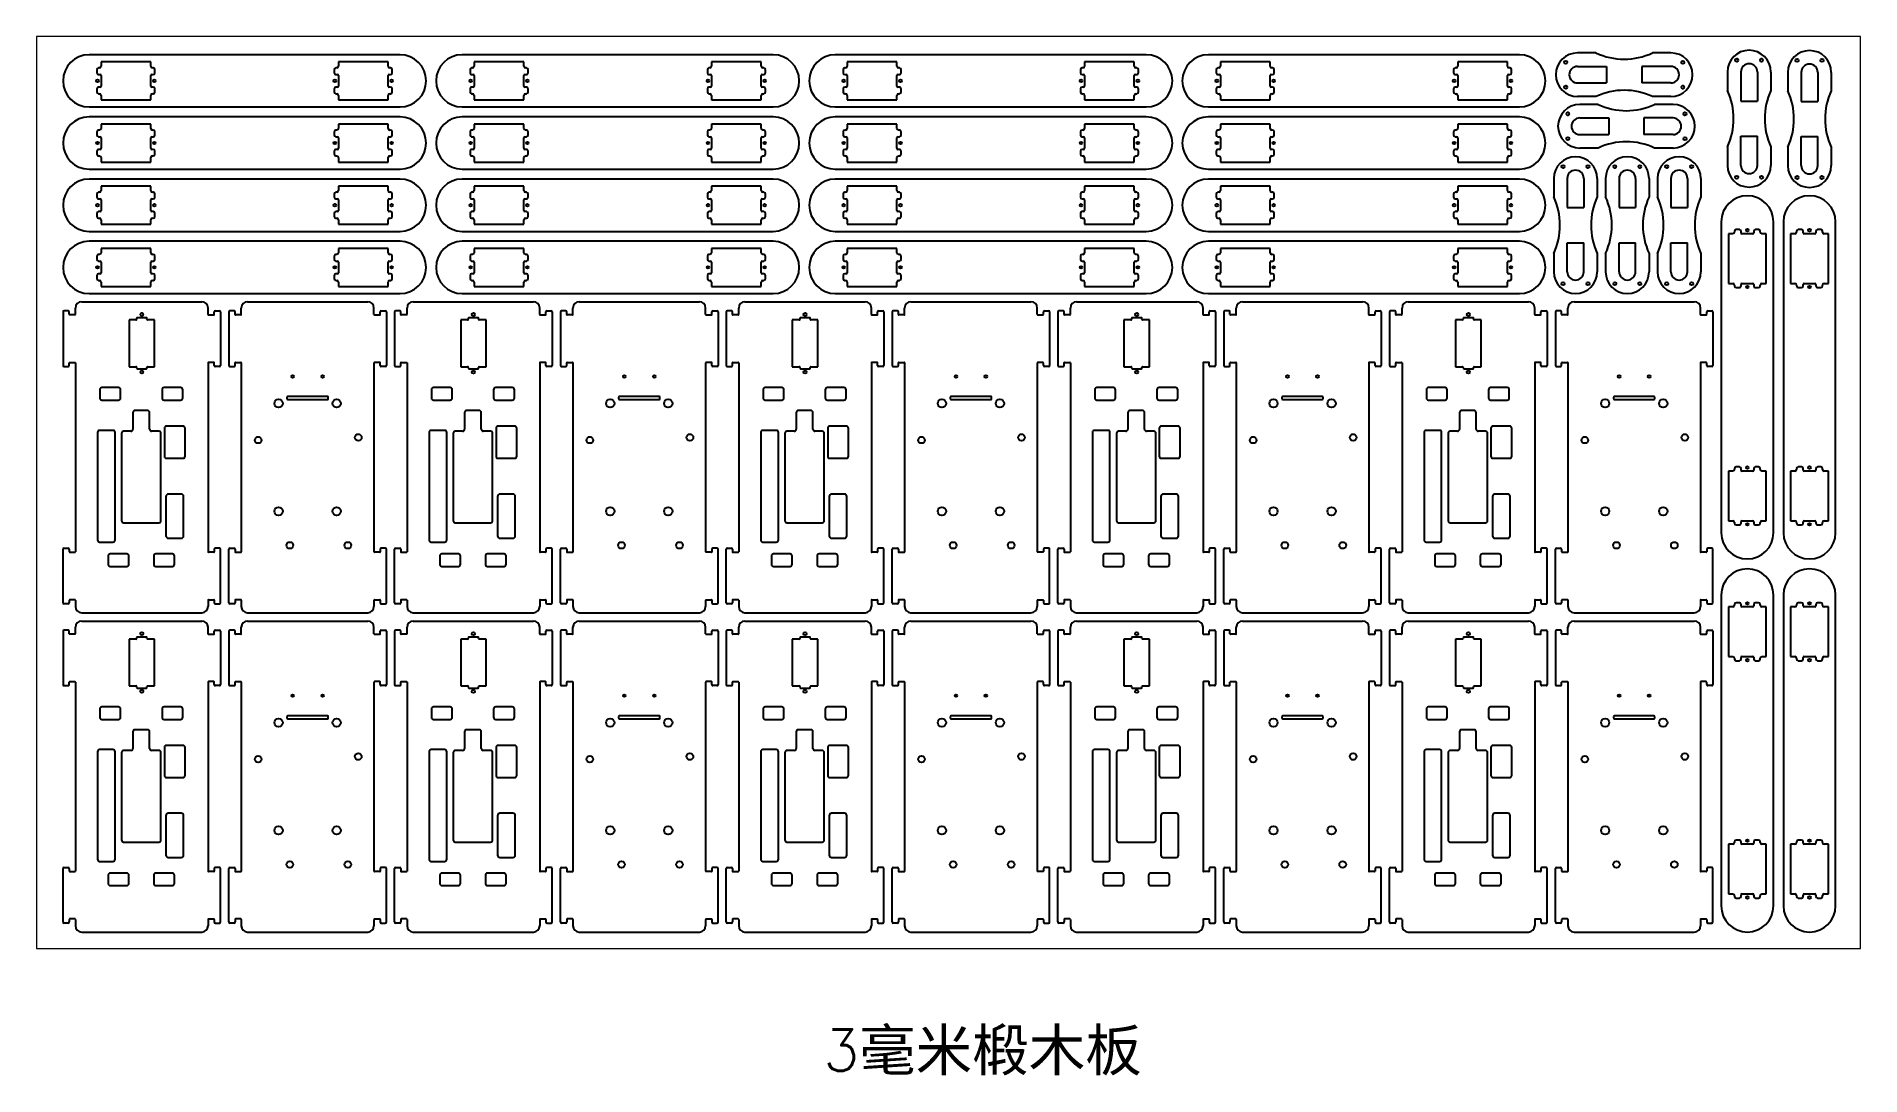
# Model space of a CAD drawing. Header units: inches. Extents: x 24 to 904, y -485 to 16.
import ezdxf

# ---------------------------------------------------------------- set-up
doc = ezdxf.new("R2010")
doc.units = ezdxf.units.IN
doc.header["$MEASUREMENT"] = 0
doc.layers.get('0').update_dxf_attribs({"lineweight": 18})
doc.layers.add('尺寸线层', color=3, linetype='Continuous', lineweight=18)
doc.styles.get("Standard").update_dxf_attribs({"font": 'txt.shx'})

msp = doc.modelspace()

# ---------------------------------------------------------------- texts
at = {"layer": '尺寸线层', "insert": (404.1, -462.53), "char_height": 20, "width": 220.5939, "attachment_point": 1}
msp.add_mtext('3毫米椴木板', dxfattribs=at)

# ---------------------------------------------------------------- linework, layer by layer
for p, q in [((24.39, 16.45), (24.39, -423.55)), ((904.39, 16.45), (24.39, 16.45)), ((904.39, -423.55), (904.39, 16.45)), ((904.39, -423.55), (904.39, -406.95)), ((24.39, -423.55), (904.39, -423.55))]:
    msp.add_line(p, q)
at = {"color": 7, "linetype": 'Continuous', "lineweight": 25}
for p, q in [((199.79, 7.65), (49.79, 7.65)), ((53.54, 0.5), (53.54, -1.1)), ((54.74, 1.3), (54.34, 1.3)), ((79.54, 4.2), (55.54, 4.2)), ((55.54, 4.2), (55.54, 2.1)), ((79.54, 2.1), (79.54, 4.2)), ((80.74, 1.3), (80.34, 1.3)), ((81.54, -1.1), (81.54, 0.5)), ((168.04, 0.5), (168.04, -1.1)), ((169.24, 1.3), (168.84, 1.3)), ((194.04, 4.2), (170.04, 4.2)), ((170.04, 4.2), (170.04, 2.1)), ((194.04, 2.1), (194.04, 4.2)), ((195.24, 1.3), (194.84, 1.3)), ((196.04, -1.1), (196.04, 0.5)), ((379.79, 7.65), (229.79, 7.65)), ((233.54, 0.5), (233.54, -1.1)), ((234.74, 1.3), (234.34, 1.3)), ((259.54, 4.2), (235.54, 4.2)), ((235.54, 4.2), (235.54, 2.1)), ((259.54, 2.1), (259.54, 4.2)), ((260.74, 1.3), (260.34, 1.3)), ((261.54, -1.1), (261.54, 0.5)), ((348.04, 0.5), (348.04, -1.1)), ((349.24, 1.3), (348.84, 1.3)), ((374.04, 4.2), (350.04, 4.2)), ((350.04, 4.2), (350.04, 2.1)), ((374.04, 2.1), (374.04, 4.2)), ((375.24, 1.3), (374.84, 1.3)), ((376.04, -1.1), (376.04, 0.5)), ((559.79, 7.65), (409.79, 7.65)), ((413.54, 0.5), (413.54, -1.1)), ((414.74, 1.3), (414.34, 1.3)), ((439.54, 4.2), (415.54, 4.2)), ((415.54, 4.2), (415.54, 2.1)), ((439.54, 2.1), (439.54, 4.2)), ((440.74, 1.3), (440.34, 1.3)), ((441.54, -1.1), (441.54, 0.5)), ((528.04, 0.5), (528.04, -1.1)), ((529.24, 1.3), (528.84, 1.3)), ((554.04, 4.2), (530.04, 4.2)), ((530.04, 4.2), (530.04, 2.1)), ((554.04, 2.1), (554.04, 4.2)), ((555.24, 1.3), (554.84, 1.3)), ((556.04, -1.1), (556.04, 0.5)), ((739.79, 7.65), (589.79, 7.65)), ((593.54, 0.5), (593.54, -1.1)), ((594.74, 1.3), (594.34, 1.3)), ((619.54, 4.2), (595.54, 4.2)), ((595.54, 4.2), (595.54, 2.1)), ((619.54, 2.1), (619.54, 4.2)), ((620.74, 1.3), (620.34, 1.3)), ((621.54, -1.1), (621.54, 0.5)), ((708.04, 0.5), (708.04, -1.1)), ((709.24, 1.3), (708.84, 1.3)), ((734.04, 4.2), (710.04, 4.2)), ((710.04, 4.2), (710.04, 2.1)), ((734.04, 2.1), (734.04, 4.2)), ((735.24, 1.3), (734.84, 1.3)), ((736.04, -1.1), (736.04, 0.5)), ((776.76, 8.51), (767.89, 8.51)), ((767.89, 2.01), (781.89, 2.01)), ((781.89, 2.01), (781.89, -5.99)), ((812.89, 2.01), (798.89, 2.01)), ((798.89, 2.01), (798.89, -5.99)), ((812.89, 8.51), (804.03, 8.51)), ((54.34, -1.9), (55.04, -1.9)), ((55.04, -8), (54.34, -8)), ((55.54, -2.4), (55.54, -7.5)), ((79.54, -7.5), (79.54, -2.4)), ((80.04, -1.9), (80.74, -1.9)), ((80.74, -8), (80.04, -8)), ((168.84, -1.9), (169.54, -1.9)), ((169.54, -8), (168.84, -8)), ((170.04, -2.4), (170.04, -7.5)), ((194.04, -7.5), (194.04, -2.4)), ((194.54, -1.9), (195.24, -1.9)), ((195.24, -8), (194.54, -8)), ((234.34, -1.9), (235.04, -1.9)), ((235.04, -8), (234.34, -8)), ((235.54, -2.4), (235.54, -7.5)), ((259.54, -7.5), (259.54, -2.4)), ((260.04, -1.9), (260.74, -1.9)), ((260.74, -8), (260.04, -8)), ((348.84, -1.9), (349.54, -1.9)), ((349.54, -8), (348.84, -8)), ((350.04, -2.4), (350.04, -7.5)), ((374.04, -7.5), (374.04, -2.4)), ((374.54, -1.9), (375.24, -1.9)), ((375.24, -8), (374.54, -8)), ((414.34, -1.9), (415.04, -1.9)), ((415.04, -8), (414.34, -8)), ((415.54, -2.4), (415.54, -7.5)), ((439.54, -7.5), (439.54, -2.4)), ((440.04, -1.9), (440.74, -1.9)), ((440.74, -8), (440.04, -8)), ((528.84, -1.9), (529.54, -1.9)), ((529.54, -8), (528.84, -8)), ((530.04, -2.4), (530.04, -7.5)), ((554.04, -7.5), (554.04, -2.4)), ((554.54, -1.9), (555.24, -1.9)), ((555.24, -8), (554.54, -8)), ((594.34, -1.9), (595.04, -1.9)), ((595.04, -8), (594.34, -8)), ((595.54, -2.4), (595.54, -7.5)), ((619.54, -7.5), (619.54, -2.4)), ((620.04, -1.9), (620.74, -1.9)), ((620.74, -8), (620.04, -8)), ((708.84, -1.9), (709.54, -1.9)), ((709.54, -8), (708.84, -8)), ((710.04, -2.4), (710.04, -7.5)), ((734.04, -7.5), (734.04, -2.4)), ((734.54, -1.9), (735.24, -1.9)), ((735.24, -8), (734.54, -8)), ((767.89, -5.99), (781.89, -5.99)), ((812.89, -5.99), (798.89, -5.99)), ((840.15, -0.71), (840.15, -9.57)), ((846.65, -0.71), (846.65, -14.71)), ((854.65, -0.71), (854.65, -14.71)), ((861.15, -0.71), (861.15, -9.57)), ((869.29, -0.85), (869.29, -9.72)), ((875.79, -0.85), (875.79, -14.85)), ((883.79, -0.85), (883.79, -14.85)), ((890.29, -0.85), (890.29, -9.72)), ((49.79, -17.55), (199.79, -17.55)), ((53.54, -8.8), (53.54, -10.4)), ((54.34, -11.2), (54.74, -11.2)), ((55.54, -12), (55.54, -14.1)), ((55.54, -14.1), (79.54, -14.1)), ((79.54, -14.1), (79.54, -12)), ((80.34, -11.2), (80.74, -11.2)), ((81.54, -10.4), (81.54, -8.8)), ((168.04, -8.8), (168.04, -10.4)), ((168.84, -11.2), (169.24, -11.2)), ((170.04, -12), (170.04, -14.1)), ((170.04, -14.1), (194.04, -14.1)), ((194.04, -14.1), (194.04, -12)), ((194.84, -11.2), (195.24, -11.2)), ((196.04, -10.4), (196.04, -8.8)), ((229.79, -17.55), (379.79, -17.55)), ((233.54, -8.8), (233.54, -10.4)), ((234.34, -11.2), (234.74, -11.2)), ((235.54, -12), (235.54, -14.1)), ((235.54, -14.1), (259.54, -14.1)), ((259.54, -14.1), (259.54, -12)), ((260.34, -11.2), (260.74, -11.2)), ((261.54, -10.4), (261.54, -8.8)), ((348.04, -8.8), (348.04, -10.4)), ((348.84, -11.2), (349.24, -11.2)), ((350.04, -12), (350.04, -14.1)), ((350.04, -14.1), (374.04, -14.1)), ((374.04, -14.1), (374.04, -12)), ((374.84, -11.2), (375.24, -11.2)), ((376.04, -10.4), (376.04, -8.8)), ((409.79, -17.55), (559.79, -17.55)), ((413.54, -8.8), (413.54, -10.4)), ((414.34, -11.2), (414.74, -11.2)), ((415.54, -12), (415.54, -14.1)), ((415.54, -14.1), (439.54, -14.1)), ((439.54, -14.1), (439.54, -12)), ((440.34, -11.2), (440.74, -11.2)), ((441.54, -10.4), (441.54, -8.8)), ((528.04, -8.8), (528.04, -10.4)), ((528.84, -11.2), (529.24, -11.2)), ((530.04, -12), (530.04, -14.1)), ((530.04, -14.1), (554.04, -14.1)), ((554.04, -14.1), (554.04, -12)), ((554.84, -11.2), (555.24, -11.2)), ((556.04, -10.4), (556.04, -8.8)), ((589.79, -17.55), (739.79, -17.55)), ((593.54, -8.8), (593.54, -10.4)), ((594.34, -11.2), (594.74, -11.2)), ((595.54, -12), (595.54, -14.1)), ((595.54, -14.1), (619.54, -14.1)), ((619.54, -14.1), (619.54, -12)), ((620.34, -11.2), (620.74, -11.2)), ((621.54, -10.4), (621.54, -8.8)), ((708.04, -8.8), (708.04, -10.4)), ((708.84, -11.2), (709.24, -11.2)), ((710.04, -12), (710.04, -14.1)), ((710.04, -14.1), (734.04, -14.1)), ((734.04, -14.1), (734.04, -12)), ((734.84, -11.2), (735.24, -11.2)), ((736.04, -10.4), (736.04, -8.8)), ((776.76, -12.49), (767.89, -12.49)), ((777.79, -16.35), (768.93, -16.35)), ((812.89, -12.49), (804.03, -12.49)), ((813.93, -16.35), (805.06, -16.35)), ((846.65, -14.71), (854.65, -14.71)), ((875.79, -14.85), (883.79, -14.85)), ((199.79, -22.35), (49.79, -22.35)), ((79.54, -25.8), (55.54, -25.8)), ((55.54, -25.8), (55.54, -27.9)), ((79.54, -27.9), (79.54, -25.8)), ((194.04, -25.8), (170.04, -25.8)), ((170.04, -25.8), (170.04, -27.9)), ((194.04, -27.9), (194.04, -25.8)), ((379.79, -22.35), (229.79, -22.35)), ((259.54, -25.8), (235.54, -25.8)), ((235.54, -25.8), (235.54, -27.9)), ((259.54, -27.9), (259.54, -25.8)), ((374.04, -25.8), (350.04, -25.8)), ((350.04, -25.8), (350.04, -27.9)), ((374.04, -27.9), (374.04, -25.8)), ((559.79, -22.35), (409.79, -22.35)), ((439.54, -25.8), (415.54, -25.8)), ((415.54, -25.8), (415.54, -27.9)), ((439.54, -27.9), (439.54, -25.8)), ((554.04, -25.8), (530.04, -25.8)), ((530.04, -25.8), (530.04, -27.9)), ((554.04, -27.9), (554.04, -25.8)), ((739.79, -22.35), (589.79, -22.35)), ((619.54, -25.8), (595.54, -25.8)), ((595.54, -25.8), (595.54, -27.9)), ((619.54, -27.9), (619.54, -25.8)), ((734.04, -25.8), (710.04, -25.8)), ((710.04, -25.8), (710.04, -27.9)), ((734.04, -27.9), (734.04, -25.8)), ((768.93, -22.85), (782.93, -22.85)), ((782.93, -22.85), (782.93, -30.85)), ((813.93, -22.85), (799.93, -22.85)), ((799.93, -22.85), (799.93, -30.85)), ((53.54, -29.5), (53.54, -31.1)), ((54.74, -28.7), (54.34, -28.7)), ((54.34, -31.9), (55.04, -31.9)), ((55.54, -32.4), (55.54, -37.5)), ((79.54, -37.5), (79.54, -32.4)), ((80.04, -31.9), (80.74, -31.9)), ((80.74, -28.7), (80.34, -28.7)), ((81.54, -31.1), (81.54, -29.5)), ((168.04, -29.5), (168.04, -31.1)), ((169.24, -28.7), (168.84, -28.7)), ((168.84, -31.9), (169.54, -31.9)), ((170.04, -32.4), (170.04, -37.5)), ((194.04, -37.5), (194.04, -32.4)), ((194.54, -31.9), (195.24, -31.9)), ((195.24, -28.7), (194.84, -28.7)), ((196.04, -31.1), (196.04, -29.5)), ((233.54, -29.5), (233.54, -31.1)), ((234.74, -28.7), (234.34, -28.7)), ((234.34, -31.9), (235.04, -31.9)), ((235.54, -32.4), (235.54, -37.5)), ((259.54, -37.5), (259.54, -32.4)), ((260.04, -31.9), (260.74, -31.9)), ((260.74, -28.7), (260.34, -28.7)), ((261.54, -31.1), (261.54, -29.5)), ((348.04, -29.5), (348.04, -31.1)), ((349.24, -28.7), (348.84, -28.7)), ((348.84, -31.9), (349.54, -31.9)), ((350.04, -32.4), (350.04, -37.5)), ((374.04, -37.5), (374.04, -32.4)), ((374.54, -31.9), (375.24, -31.9)), ((375.24, -28.7), (374.84, -28.7)), ((376.04, -31.1), (376.04, -29.5)), ((413.54, -29.5), (413.54, -31.1)), ((414.74, -28.7), (414.34, -28.7)), ((414.34, -31.9), (415.04, -31.9)), ((415.54, -32.4), (415.54, -37.5)), ((439.54, -37.5), (439.54, -32.4)), ((440.04, -31.9), (440.74, -31.9)), ((440.74, -28.7), (440.34, -28.7)), ((441.54, -31.1), (441.54, -29.5)), ((528.04, -29.5), (528.04, -31.1)), ((529.24, -28.7), (528.84, -28.7)), ((528.84, -31.9), (529.54, -31.9)), ((530.04, -32.4), (530.04, -37.5)), ((554.04, -37.5), (554.04, -32.4)), ((554.54, -31.9), (555.24, -31.9)), ((555.24, -28.7), (554.84, -28.7)), ((556.04, -31.1), (556.04, -29.5)), ((593.54, -29.5), (593.54, -31.1)), ((594.74, -28.7), (594.34, -28.7)), ((594.34, -31.9), (595.04, -31.9)), ((595.54, -32.4), (595.54, -37.5)), ((619.54, -37.5), (619.54, -32.4)), ((620.04, -31.9), (620.74, -31.9)), ((620.74, -28.7), (620.34, -28.7)), ((621.54, -31.1), (621.54, -29.5)), ((708.04, -29.5), (708.04, -31.1)), ((709.24, -28.7), (708.84, -28.7)), ((708.84, -31.9), (709.54, -31.9)), ((710.04, -32.4), (710.04, -37.5)), ((734.04, -37.5), (734.04, -32.4)), ((734.54, -31.9), (735.24, -31.9)), ((735.24, -28.7), (734.84, -28.7)), ((736.04, -31.1), (736.04, -29.5)), ((768.93, -30.85), (782.93, -30.85)), ((813.93, -30.85), (799.93, -30.85)), ((846.65, -31.71), (854.65, -31.71)), ((846.65, -45.71), (846.65, -31.71)), ((854.65, -45.71), (854.65, -31.71)), ((875.79, -31.85), (883.79, -31.85)), ((875.79, -45.85), (875.79, -31.85)), ((883.79, -45.85), (883.79, -31.85)), ((53.54, -38.8), (53.54, -40.4)), ((55.04, -38), (54.34, -38)), ((54.34, -41.2), (54.74, -41.2)), ((55.54, -42), (55.54, -44.1)), ((79.54, -44.1), (79.54, -42)), ((80.74, -38), (80.04, -38)), ((80.34, -41.2), (80.74, -41.2)), ((81.54, -40.4), (81.54, -38.8)), ((168.04, -38.8), (168.04, -40.4)), ((169.54, -38), (168.84, -38)), ((168.84, -41.2), (169.24, -41.2)), ((170.04, -42), (170.04, -44.1)), ((194.04, -44.1), (194.04, -42)), ((195.24, -38), (194.54, -38)), ((194.84, -41.2), (195.24, -41.2)), ((196.04, -40.4), (196.04, -38.8)), ((233.54, -38.8), (233.54, -40.4)), ((235.04, -38), (234.34, -38)), ((234.34, -41.2), (234.74, -41.2)), ((235.54, -42), (235.54, -44.1)), ((259.54, -44.1), (259.54, -42)), ((260.74, -38), (260.04, -38)), ((260.34, -41.2), (260.74, -41.2)), ((261.54, -40.4), (261.54, -38.8)), ((348.04, -38.8), (348.04, -40.4)), ((349.54, -38), (348.84, -38)), ((348.84, -41.2), (349.24, -41.2)), ((350.04, -42), (350.04, -44.1)), ((374.04, -44.1), (374.04, -42)), ((375.24, -38), (374.54, -38)), ((374.84, -41.2), (375.24, -41.2)), ((376.04, -40.4), (376.04, -38.8)), ((413.54, -38.8), (413.54, -40.4)), ((415.04, -38), (414.34, -38)), ((414.34, -41.2), (414.74, -41.2)), ((415.54, -42), (415.54, -44.1)), ((439.54, -44.1), (439.54, -42)), ((440.74, -38), (440.04, -38)), ((440.34, -41.2), (440.74, -41.2)), ((441.54, -40.4), (441.54, -38.8)), ((528.04, -38.8), (528.04, -40.4)), ((529.54, -38), (528.84, -38)), ((528.84, -41.2), (529.24, -41.2)), ((530.04, -42), (530.04, -44.1)), ((554.04, -44.1), (554.04, -42)), ((555.24, -38), (554.54, -38)), ((554.84, -41.2), (555.24, -41.2)), ((556.04, -40.4), (556.04, -38.8)), ((593.54, -38.8), (593.54, -40.4)), ((595.04, -38), (594.34, -38)), ((594.34, -41.2), (594.74, -41.2)), ((595.54, -42), (595.54, -44.1)), ((619.54, -44.1), (619.54, -42)), ((620.74, -38), (620.04, -38)), ((620.34, -41.2), (620.74, -41.2)), ((621.54, -40.4), (621.54, -38.8)), ((708.04, -38.8), (708.04, -40.4)), ((709.54, -38), (708.84, -38)), ((708.84, -41.2), (709.24, -41.2)), ((710.04, -42), (710.04, -44.1)), ((734.04, -44.1), (734.04, -42)), ((735.24, -38), (734.54, -38)), ((734.84, -41.2), (735.24, -41.2)), ((736.04, -40.4), (736.04, -38.8)), ((777.79, -37.35), (768.93, -37.35)), ((813.93, -37.35), (805.06, -37.35)), ((840.15, -36.85), (840.15, -45.71)), ((861.15, -36.85), (861.15, -45.71)), ((869.29, -36.99), (869.29, -45.85)), ((890.29, -36.99), (890.29, -45.85)), ((49.79, -47.55), (199.79, -47.55)), ((199.79, -52.35), (49.79, -52.35)), ((55.54, -44.1), (79.54, -44.1)), ((170.04, -44.1), (194.04, -44.1)), ((229.79, -47.55), (379.79, -47.55)), ((379.79, -52.35), (229.79, -52.35)), ((235.54, -44.1), (259.54, -44.1)), ((350.04, -44.1), (374.04, -44.1)), ((409.79, -47.55), (559.79, -47.55)), ((559.79, -52.35), (409.79, -52.35)), ((415.54, -44.1), (439.54, -44.1)), ((530.04, -44.1), (554.04, -44.1)), ((589.79, -47.55), (739.79, -47.55)), ((739.79, -52.35), (589.79, -52.35)), ((595.54, -44.1), (619.54, -44.1)), ((710.04, -44.1), (734.04, -44.1)), ((756.39, -52.05), (756.39, -60.92)), ((762.89, -52.05), (762.89, -66.05)), ((770.89, -52.05), (770.89, -66.05)), ((777.39, -52.05), (777.39, -60.92)), ((781.39, -52.05), (781.39, -60.92)), ((787.89, -52.05), (787.89, -66.05)), ((795.89, -52.05), (795.89, -66.05)), ((802.39, -52.05), (802.39, -60.92)), ((806.39, -52.05), (806.39, -60.92)), ((812.89, -52.05), (812.89, -66.05)), ((820.89, -52.05), (820.89, -66.05)), ((827.39, -52.05), (827.39, -60.92)), ((53.54, -59.5), (53.54, -61.1)), ((54.74, -58.7), (54.34, -58.7)), ((79.54, -55.8), (55.54, -55.8)), ((55.54, -55.8), (55.54, -57.9)), ((79.54, -57.9), (79.54, -55.8)), ((80.74, -58.7), (80.34, -58.7)), ((81.54, -61.1), (81.54, -59.5)), ((168.04, -59.5), (168.04, -61.1)), ((169.24, -58.7), (168.84, -58.7)), ((194.04, -55.8), (170.04, -55.8)), ((170.04, -55.8), (170.04, -57.9)), ((194.04, -57.9), (194.04, -55.8)), ((195.24, -58.7), (194.84, -58.7)), ((196.04, -61.1), (196.04, -59.5)), ((233.54, -59.5), (233.54, -61.1)), ((234.74, -58.7), (234.34, -58.7)), ((259.54, -55.8), (235.54, -55.8)), ((235.54, -55.8), (235.54, -57.9)), ((259.54, -57.9), (259.54, -55.8)), ((260.74, -58.7), (260.34, -58.7)), ((261.54, -61.1), (261.54, -59.5)), ((348.04, -59.5), (348.04, -61.1)), ((349.24, -58.7), (348.84, -58.7)), ((374.04, -55.8), (350.04, -55.8)), ((350.04, -55.8), (350.04, -57.9)), ((374.04, -57.9), (374.04, -55.8)), ((375.24, -58.7), (374.84, -58.7)), ((376.04, -61.1), (376.04, -59.5)), ((413.54, -59.5), (413.54, -61.1)), ((414.74, -58.7), (414.34, -58.7)), ((439.54, -55.8), (415.54, -55.8)), ((415.54, -55.8), (415.54, -57.9)), ((439.54, -57.9), (439.54, -55.8)), ((440.74, -58.7), (440.34, -58.7)), ((441.54, -61.1), (441.54, -59.5)), ((528.04, -59.5), (528.04, -61.1)), ((529.24, -58.7), (528.84, -58.7)), ((554.04, -55.8), (530.04, -55.8)), ((530.04, -55.8), (530.04, -57.9)), ((554.04, -57.9), (554.04, -55.8)), ((555.24, -58.7), (554.84, -58.7)), ((556.04, -61.1), (556.04, -59.5)), ((593.54, -59.5), (593.54, -61.1)), ((594.74, -58.7), (594.34, -58.7)), ((619.54, -55.8), (595.54, -55.8)), ((595.54, -55.8), (595.54, -57.9)), ((619.54, -57.9), (619.54, -55.8)), ((620.74, -58.7), (620.34, -58.7)), ((621.54, -61.1), (621.54, -59.5)), ((708.04, -59.5), (708.04, -61.1)), ((709.24, -58.7), (708.84, -58.7)), ((734.04, -55.8), (710.04, -55.8)), ((710.04, -55.8), (710.04, -57.9)), ((734.04, -57.9), (734.04, -55.8)), ((735.24, -58.7), (734.84, -58.7)), ((736.04, -61.1), (736.04, -59.5)), ((53.54, -68.8), (53.54, -70.4)), ((54.34, -61.9), (55.04, -61.9)), ((55.04, -68), (54.34, -68)), ((55.54, -62.4), (55.54, -67.5)), ((79.54, -67.5), (79.54, -62.4)), ((80.04, -61.9), (80.74, -61.9)), ((80.74, -68), (80.04, -68)), ((81.54, -70.4), (81.54, -68.8)), ((168.04, -68.8), (168.04, -70.4)), ((168.84, -61.9), (169.54, -61.9)), ((169.54, -68), (168.84, -68)), ((170.04, -62.4), (170.04, -67.5)), ((194.04, -67.5), (194.04, -62.4)), ((194.54, -61.9), (195.24, -61.9)), ((195.24, -68), (194.54, -68)), ((196.04, -70.4), (196.04, -68.8)), ((233.54, -68.8), (233.54, -70.4)), ((234.34, -61.9), (235.04, -61.9)), ((235.04, -68), (234.34, -68)), ((235.54, -62.4), (235.54, -67.5)), ((259.54, -67.5), (259.54, -62.4)), ((260.04, -61.9), (260.74, -61.9)), ((260.74, -68), (260.04, -68)), ((261.54, -70.4), (261.54, -68.8)), ((348.04, -68.8), (348.04, -70.4)), ((348.84, -61.9), (349.54, -61.9)), ((349.54, -68), (348.84, -68)), ((350.04, -62.4), (350.04, -67.5)), ((374.04, -67.5), (374.04, -62.4)), ((374.54, -61.9), (375.24, -61.9)), ((375.24, -68), (374.54, -68)), ((376.04, -70.4), (376.04, -68.8)), ((413.54, -68.8), (413.54, -70.4)), ((414.34, -61.9), (415.04, -61.9)), ((415.04, -68), (414.34, -68)), ((415.54, -62.4), (415.54, -67.5)), ((439.54, -67.5), (439.54, -62.4)), ((440.04, -61.9), (440.74, -61.9)), ((440.74, -68), (440.04, -68)), ((441.54, -70.4), (441.54, -68.8)), ((528.04, -68.8), (528.04, -70.4)), ((528.84, -61.9), (529.54, -61.9)), ((529.54, -68), (528.84, -68)), ((530.04, -62.4), (530.04, -67.5)), ((554.04, -67.5), (554.04, -62.4)), ((554.54, -61.9), (555.24, -61.9)), ((555.24, -68), (554.54, -68)), ((556.04, -70.4), (556.04, -68.8)), ((593.54, -68.8), (593.54, -70.4)), ((594.34, -61.9), (595.04, -61.9)), ((595.04, -68), (594.34, -68)), ((595.54, -62.4), (595.54, -67.5)), ((619.54, -67.5), (619.54, -62.4)), ((620.04, -61.9), (620.74, -61.9)), ((620.74, -68), (620.04, -68)), ((621.54, -70.4), (621.54, -68.8)), ((708.04, -68.8), (708.04, -70.4)), ((708.84, -61.9), (709.54, -61.9)), ((709.54, -68), (708.84, -68)), ((710.04, -62.4), (710.04, -67.5)), ((734.04, -67.5), (734.04, -62.4)), ((734.54, -61.9), (735.24, -61.9)), ((735.24, -68), (734.54, -68)), ((736.04, -70.4), (736.04, -68.8)), ((762.89, -66.05), (770.89, -66.05)), ((787.89, -66.05), (795.89, -66.05)), ((812.89, -66.05), (820.89, -66.05)), ((49.79, -77.55), (199.79, -77.55)), ((54.34, -71.2), (54.74, -71.2)), ((55.54, -72), (55.54, -74.1)), ((55.54, -74.1), (79.54, -74.1)), ((79.54, -74.1), (79.54, -72)), ((80.34, -71.2), (80.74, -71.2)), ((168.84, -71.2), (169.24, -71.2)), ((170.04, -72), (170.04, -74.1)), ((170.04, -74.1), (194.04, -74.1)), ((194.04, -74.1), (194.04, -72)), ((194.84, -71.2), (195.24, -71.2)), ((229.79, -77.55), (379.79, -77.55)), ((234.34, -71.2), (234.74, -71.2)), ((235.54, -72), (235.54, -74.1)), ((235.54, -74.1), (259.54, -74.1)), ((259.54, -74.1), (259.54, -72)), ((260.34, -71.2), (260.74, -71.2)), ((348.84, -71.2), (349.24, -71.2)), ((350.04, -72), (350.04, -74.1)), ((350.04, -74.1), (374.04, -74.1)), ((374.04, -74.1), (374.04, -72)), ((374.84, -71.2), (375.24, -71.2)), ((409.79, -77.55), (559.79, -77.55)), ((414.34, -71.2), (414.74, -71.2)), ((415.54, -72), (415.54, -74.1)), ((415.54, -74.1), (439.54, -74.1)), ((439.54, -74.1), (439.54, -72)), ((440.34, -71.2), (440.74, -71.2)), ((528.84, -71.2), (529.24, -71.2)), ((530.04, -72), (530.04, -74.1)), ((530.04, -74.1), (554.04, -74.1)), ((554.04, -74.1), (554.04, -72)), ((554.84, -71.2), (555.24, -71.2)), ((589.79, -77.55), (739.79, -77.55)), ((594.34, -71.2), (594.74, -71.2)), ((595.54, -72), (595.54, -74.1)), ((595.54, -74.1), (619.54, -74.1)), ((619.54, -74.1), (619.54, -72)), ((620.34, -71.2), (620.74, -71.2)), ((708.84, -71.2), (709.24, -71.2)), ((710.04, -72), (710.04, -74.1)), ((710.04, -74.1), (734.04, -74.1)), ((734.04, -74.1), (734.04, -72)), ((734.84, -71.2), (735.24, -71.2)), ((837.19, -72.95), (837.19, -222.95)), ((842.74, -78.7), (840.64, -78.7)), ((840.64, -78.7), (840.64, -102.7)), ((843.54, -77.5), (843.54, -77.9)), ((845.94, -76.7), (844.34, -76.7)), ((846.74, -78.2), (846.74, -77.5)), ((852.34, -78.7), (847.24, -78.7)), ((852.84, -77.5), (852.84, -78.2)), ((855.24, -76.7), (853.64, -76.7)), ((856.04, -77.9), (856.04, -77.5)), ((858.94, -78.7), (856.84, -78.7)), ((858.94, -102.7), (858.94, -78.7)), ((862.39, -222.95), (862.39, -72.95)), ((867.19, -72.95), (867.19, -222.95)), ((872.74, -78.7), (870.64, -78.7)), ((870.64, -78.7), (870.64, -102.7)), ((873.54, -77.5), (873.54, -77.9)), ((875.94, -76.7), (874.34, -76.7)), ((876.74, -78.2), (876.74, -77.5)), ((882.34, -78.7), (877.24, -78.7)), ((882.84, -77.5), (882.84, -78.2)), ((885.24, -76.7), (883.64, -76.7)), ((886.04, -77.9), (886.04, -77.5)), ((888.94, -78.7), (886.84, -78.7)), ((888.94, -102.7), (888.94, -78.7)), ((892.39, -222.95), (892.39, -72.95)), ((199.79, -82.35), (49.79, -82.35)), ((79.54, -85.8), (55.54, -85.8)), ((55.54, -85.8), (55.54, -87.9)), ((79.54, -87.9), (79.54, -85.8)), ((194.04, -85.8), (170.04, -85.8)), ((170.04, -85.8), (170.04, -87.9)), ((194.04, -87.9), (194.04, -85.8)), ((379.79, -82.35), (229.79, -82.35)), ((259.54, -85.8), (235.54, -85.8)), ((235.54, -85.8), (235.54, -87.9)), ((259.54, -87.9), (259.54, -85.8)), ((374.04, -85.8), (350.04, -85.8)), ((350.04, -85.8), (350.04, -87.9)), ((374.04, -87.9), (374.04, -85.8)), ((559.79, -82.35), (409.79, -82.35)), ((439.54, -85.8), (415.54, -85.8)), ((415.54, -85.8), (415.54, -87.9)), ((439.54, -87.9), (439.54, -85.8)), ((554.04, -85.8), (530.04, -85.8)), ((530.04, -85.8), (530.04, -87.9)), ((554.04, -87.9), (554.04, -85.8)), ((739.79, -82.35), (589.79, -82.35)), ((619.54, -85.8), (595.54, -85.8)), ((595.54, -85.8), (595.54, -87.9)), ((619.54, -87.9), (619.54, -85.8)), ((734.04, -85.8), (710.04, -85.8)), ((710.04, -85.8), (710.04, -87.9)), ((734.04, -87.9), (734.04, -85.8)), ((762.89, -83.05), (770.89, -83.05)), ((762.89, -97.05), (762.89, -83.05)), ((770.89, -97.05), (770.89, -83.05)), ((787.89, -83.05), (795.89, -83.05)), ((787.89, -97.05), (787.89, -83.05)), ((795.89, -97.05), (795.89, -83.05)), ((812.89, -83.05), (820.89, -83.05)), ((812.89, -97.05), (812.89, -83.05)), ((820.89, -97.05), (820.89, -83.05)), ((53.54, -89.5), (53.54, -91.1)), ((54.74, -88.7), (54.34, -88.7)), ((54.34, -91.9), (55.04, -91.9)), ((55.54, -92.4), (55.54, -97.5)), ((79.54, -97.5), (79.54, -92.4)), ((80.04, -91.9), (80.74, -91.9)), ((80.74, -88.7), (80.34, -88.7)), ((81.54, -91.1), (81.54, -89.5)), ((168.04, -89.5), (168.04, -91.1)), ((169.24, -88.7), (168.84, -88.7)), ((168.84, -91.9), (169.54, -91.9)), ((170.04, -92.4), (170.04, -97.5)), ((194.04, -97.5), (194.04, -92.4)), ((194.54, -91.9), (195.24, -91.9)), ((195.24, -88.7), (194.84, -88.7)), ((196.04, -91.1), (196.04, -89.5)), ((233.54, -89.5), (233.54, -91.1)), ((234.74, -88.7), (234.34, -88.7)), ((234.34, -91.9), (235.04, -91.9)), ((235.54, -92.4), (235.54, -97.5)), ((259.54, -97.5), (259.54, -92.4)), ((260.04, -91.9), (260.74, -91.9)), ((260.74, -88.7), (260.34, -88.7)), ((261.54, -91.1), (261.54, -89.5)), ((348.04, -89.5), (348.04, -91.1)), ((349.24, -88.7), (348.84, -88.7)), ((348.84, -91.9), (349.54, -91.9)), ((350.04, -92.4), (350.04, -97.5)), ((374.04, -97.5), (374.04, -92.4)), ((374.54, -91.9), (375.24, -91.9)), ((375.24, -88.7), (374.84, -88.7)), ((376.04, -91.1), (376.04, -89.5)), ((413.54, -89.5), (413.54, -91.1)), ((414.74, -88.7), (414.34, -88.7)), ((414.34, -91.9), (415.04, -91.9)), ((415.54, -92.4), (415.54, -97.5)), ((439.54, -97.5), (439.54, -92.4)), ((440.04, -91.9), (440.74, -91.9)), ((440.74, -88.7), (440.34, -88.7)), ((441.54, -91.1), (441.54, -89.5)), ((528.04, -89.5), (528.04, -91.1)), ((529.24, -88.7), (528.84, -88.7)), ((528.84, -91.9), (529.54, -91.9)), ((530.04, -92.4), (530.04, -97.5)), ((554.04, -97.5), (554.04, -92.4)), ((554.54, -91.9), (555.24, -91.9)), ((555.24, -88.7), (554.84, -88.7)), ((556.04, -91.1), (556.04, -89.5)), ((593.54, -89.5), (593.54, -91.1)), ((594.74, -88.7), (594.34, -88.7)), ((594.34, -91.9), (595.04, -91.9)), ((595.54, -92.4), (595.54, -97.5)), ((619.54, -97.5), (619.54, -92.4)), ((620.04, -91.9), (620.74, -91.9)), ((620.74, -88.7), (620.34, -88.7)), ((621.54, -91.1), (621.54, -89.5)), ((708.04, -89.5), (708.04, -91.1)), ((709.24, -88.7), (708.84, -88.7)), ((708.84, -91.9), (709.54, -91.9)), ((710.04, -92.4), (710.04, -97.5)), ((734.04, -97.5), (734.04, -92.4)), ((734.54, -91.9), (735.24, -91.9)), ((735.24, -88.7), (734.84, -88.7)), ((736.04, -91.1), (736.04, -89.5)), ((756.39, -88.19), (756.39, -97.05)), ((777.39, -88.19), (777.39, -97.05)), ((781.39, -88.19), (781.39, -97.05)), ((802.39, -88.19), (802.39, -97.05)), ((806.39, -88.19), (806.39, -97.05)), ((827.39, -88.19), (827.39, -97.05)), ((53.54, -98.8), (53.54, -100.4)), ((55.04, -98), (54.34, -98)), ((54.34, -101.2), (54.74, -101.2)), ((55.54, -102), (55.54, -104.1)), ((55.54, -104.1), (79.54, -104.1)), ((79.54, -104.1), (79.54, -102)), ((80.74, -98), (80.04, -98)), ((80.34, -101.2), (80.74, -101.2)), ((81.54, -100.4), (81.54, -98.8)), ((168.04, -98.8), (168.04, -100.4)), ((169.54, -98), (168.84, -98)), ((168.84, -101.2), (169.24, -101.2)), ((170.04, -102), (170.04, -104.1)), ((170.04, -104.1), (194.04, -104.1)), ((194.04, -104.1), (194.04, -102)), ((195.24, -98), (194.54, -98)), ((194.84, -101.2), (195.24, -101.2)), ((196.04, -100.4), (196.04, -98.8)), ((233.54, -98.8), (233.54, -100.4)), ((235.04, -98), (234.34, -98)), ((234.34, -101.2), (234.74, -101.2)), ((235.54, -102), (235.54, -104.1)), ((235.54, -104.1), (259.54, -104.1)), ((259.54, -104.1), (259.54, -102)), ((260.74, -98), (260.04, -98)), ((260.34, -101.2), (260.74, -101.2)), ((261.54, -100.4), (261.54, -98.8)), ((348.04, -98.8), (348.04, -100.4)), ((349.54, -98), (348.84, -98)), ((348.84, -101.2), (349.24, -101.2)), ((350.04, -102), (350.04, -104.1)), ((350.04, -104.1), (374.04, -104.1)), ((374.04, -104.1), (374.04, -102)), ((375.24, -98), (374.54, -98)), ((374.84, -101.2), (375.24, -101.2)), ((376.04, -100.4), (376.04, -98.8)), ((413.54, -98.8), (413.54, -100.4)), ((415.04, -98), (414.34, -98)), ((414.34, -101.2), (414.74, -101.2)), ((415.54, -102), (415.54, -104.1)), ((415.54, -104.1), (439.54, -104.1)), ((439.54, -104.1), (439.54, -102)), ((440.74, -98), (440.04, -98)), ((440.34, -101.2), (440.74, -101.2)), ((441.54, -100.4), (441.54, -98.8)), ((528.04, -98.8), (528.04, -100.4)), ((529.54, -98), (528.84, -98)), ((528.84, -101.2), (529.24, -101.2)), ((530.04, -102), (530.04, -104.1)), ((530.04, -104.1), (554.04, -104.1)), ((554.04, -104.1), (554.04, -102)), ((555.24, -98), (554.54, -98)), ((554.84, -101.2), (555.24, -101.2)), ((556.04, -100.4), (556.04, -98.8)), ((593.54, -98.8), (593.54, -100.4)), ((595.04, -98), (594.34, -98)), ((594.34, -101.2), (594.74, -101.2)), ((595.54, -102), (595.54, -104.1)), ((595.54, -104.1), (619.54, -104.1)), ((619.54, -104.1), (619.54, -102)), ((620.74, -98), (620.04, -98)), ((620.34, -101.2), (620.74, -101.2)), ((621.54, -100.4), (621.54, -98.8)), ((708.04, -98.8), (708.04, -100.4)), ((709.54, -98), (708.84, -98)), ((708.84, -101.2), (709.24, -101.2)), ((710.04, -102), (710.04, -104.1)), ((710.04, -104.1), (734.04, -104.1)), ((734.04, -104.1), (734.04, -102)), ((735.24, -98), (734.54, -98)), ((734.84, -101.2), (735.24, -101.2)), ((736.04, -100.4), (736.04, -98.8)), ((840.64, -102.7), (842.74, -102.7)), ((843.54, -103.5), (843.54, -103.9)), ((844.34, -104.7), (845.94, -104.7)), ((846.74, -103.9), (846.74, -103.2)), ((847.24, -102.7), (852.34, -102.7)), ((852.84, -103.2), (852.84, -103.9)), ((853.64, -104.7), (855.24, -104.7)), ((856.04, -103.9), (856.04, -103.5)), ((856.84, -102.7), (858.94, -102.7)), ((870.64, -102.7), (872.74, -102.7)), ((873.54, -103.5), (873.54, -103.9)), ((874.34, -104.7), (875.94, -104.7)), ((876.74, -103.9), (876.74, -103.2)), ((877.24, -102.7), (882.34, -102.7)), ((882.84, -103.2), (882.84, -103.9)), ((883.64, -104.7), (885.24, -104.7)), ((886.04, -103.9), (886.04, -103.5)), ((886.84, -102.7), (888.94, -102.7)), ((46.19, -111.55), (104.19, -111.55)), ((49.79, -107.55), (199.79, -107.55)), ((126.19, -111.55), (184.19, -111.55)), ((206.19, -111.55), (264.19, -111.55)), ((229.79, -107.55), (379.79, -107.55)), ((286.19, -111.55), (344.19, -111.55)), ((366.19, -111.55), (424.19, -111.55)), ((409.79, -107.55), (559.79, -107.55)), ((446.19, -111.55), (504.19, -111.55)), ((526.19, -111.55), (584.19, -111.55)), ((589.79, -107.55), (739.79, -107.55)), ((606.19, -111.55), (664.19, -111.55)), ((686.19, -111.55), (744.19, -111.55)), ((766.19, -111.55), (824.19, -111.55)), ((37.19, -116.4), (37.19, -142.2)), ((39.69, -115.9), (37.69, -115.9)), ((40.19, -117.65), (40.19, -116.4)), ((42.99, -117.85), (40.39, -117.85)), ((43.19, -117.65), (43.19, -114.55)), ((69.04, -120.25), (69.04, -142.85)), ((72.39, -120.25), (69.04, -120.25)), ((72.69, -119.55), (72.69, -119.95)), ((77.39, -119.25), (72.99, -119.25)), ((77.69, -119.95), (77.69, -119.55)), ((81.34, -120.25), (77.99, -120.25)), ((81.34, -142.85), (81.34, -120.25)), ((107.19, -117.65), (107.19, -114.55)), ((107.39, -117.85), (109.99, -117.85)), ((110.19, -117.65), (110.19, -116.4)), ((110.69, -115.9), (112.69, -115.9)), ((113.19, -116.4), (113.19, -142.2)), ((117.19, -116.4), (117.19, -142.2)), ((119.69, -115.9), (117.69, -115.9)), ((120.19, -117.65), (120.19, -116.4)), ((122.99, -117.85), (120.39, -117.85)), ((123.19, -117.65), (123.19, -114.55)), ((187.19, -117.65), (187.19, -114.55)), ((187.39, -117.85), (189.99, -117.85)), ((190.19, -117.65), (190.19, -116.4)), ((190.69, -115.9), (192.69, -115.9)), ((193.19, -116.4), (193.19, -142.2)), ((197.19, -116.4), (197.19, -142.2)), ((199.69, -115.9), (197.69, -115.9)), ((200.19, -117.65), (200.19, -116.4)), ((202.99, -117.85), (200.39, -117.85)), ((203.19, -117.65), (203.19, -114.55)), ((229.04, -120.25), (229.04, -142.85)), ((232.39, -120.25), (229.04, -120.25)), ((232.69, -119.55), (232.69, -119.95)), ((237.39, -119.25), (232.99, -119.25)), ((237.69, -119.95), (237.69, -119.55)), ((241.34, -120.25), (237.99, -120.25)), ((241.34, -142.85), (241.34, -120.25)), ((267.19, -117.65), (267.19, -114.55)), ((267.39, -117.85), (269.99, -117.85)), ((270.19, -117.65), (270.19, -116.4)), ((270.69, -115.9), (272.69, -115.9)), ((273.19, -116.4), (273.19, -142.2)), ((277.19, -116.4), (277.19, -142.2)), ((279.69, -115.9), (277.69, -115.9)), ((280.19, -117.65), (280.19, -116.4)), ((282.99, -117.85), (280.39, -117.85)), ((283.19, -117.65), (283.19, -114.55)), ((347.19, -117.65), (347.19, -114.55)), ((347.39, -117.85), (349.99, -117.85)), ((350.19, -117.65), (350.19, -116.4)), ((350.69, -115.9), (352.69, -115.9)), ((353.19, -116.4), (353.19, -142.2)), ((357.19, -116.4), (357.19, -142.2)), ((359.69, -115.9), (357.69, -115.9)), ((360.19, -117.65), (360.19, -116.4)), ((362.99, -117.85), (360.39, -117.85)), ((363.19, -117.65), (363.19, -114.55)), ((389.04, -120.25), (389.04, -142.85)), ((392.39, -120.25), (389.04, -120.25)), ((392.69, -119.55), (392.69, -119.95)), ((397.39, -119.25), (392.99, -119.25)), ((397.69, -119.95), (397.69, -119.55)), ((401.34, -120.25), (397.99, -120.25)), ((401.34, -142.85), (401.34, -120.25)), ((427.19, -117.65), (427.19, -114.55)), ((427.39, -117.85), (429.99, -117.85)), ((430.19, -117.65), (430.19, -116.4)), ((430.69, -115.9), (432.69, -115.9)), ((433.19, -116.4), (433.19, -142.2)), ((437.19, -116.4), (437.19, -142.2)), ((439.69, -115.9), (437.69, -115.9)), ((440.19, -117.65), (440.19, -116.4)), ((442.99, -117.85), (440.39, -117.85)), ((443.19, -117.65), (443.19, -114.55)), ((507.19, -117.65), (507.19, -114.55)), ((507.39, -117.85), (509.99, -117.85)), ((510.19, -117.65), (510.19, -116.4)), ((510.69, -115.9), (512.69, -115.9)), ((513.19, -116.4), (513.19, -142.2)), ((517.19, -116.4), (517.19, -142.2)), ((519.69, -115.9), (517.69, -115.9)), ((520.19, -117.65), (520.19, -116.4)), ((522.99, -117.85), (520.39, -117.85)), ((523.19, -117.65), (523.19, -114.55)), ((549.04, -120.25), (549.04, -142.85)), ((552.39, -120.25), (549.04, -120.25)), ((552.69, -119.55), (552.69, -119.95)), ((557.39, -119.25), (552.99, -119.25)), ((557.69, -119.95), (557.69, -119.55)), ((561.34, -120.25), (557.99, -120.25)), ((561.34, -142.85), (561.34, -120.25)), ((587.19, -117.65), (587.19, -114.55)), ((587.39, -117.85), (589.99, -117.85)), ((590.19, -117.65), (590.19, -116.4)), ((590.69, -115.9), (592.69, -115.9)), ((593.19, -116.4), (593.19, -142.2)), ((597.19, -116.4), (597.19, -142.2)), ((599.69, -115.9), (597.69, -115.9)), ((600.19, -117.65), (600.19, -116.4)), ((602.99, -117.85), (600.39, -117.85)), ((603.19, -117.65), (603.19, -114.55)), ((667.19, -117.65), (667.19, -114.55)), ((667.39, -117.85), (669.99, -117.85)), ((670.19, -117.65), (670.19, -116.4)), ((670.69, -115.9), (672.69, -115.9)), ((673.19, -116.4), (673.19, -142.2)), ((677.19, -116.4), (677.19, -142.2)), ((679.69, -115.9), (677.69, -115.9)), ((680.19, -117.65), (680.19, -116.4)), ((682.99, -117.85), (680.39, -117.85)), ((683.19, -117.65), (683.19, -114.55)), ((709.04, -120.25), (709.04, -142.85)), ((712.39, -120.25), (709.04, -120.25)), ((712.69, -119.55), (712.69, -119.95)), ((717.39, -119.25), (712.99, -119.25)), ((717.69, -119.95), (717.69, -119.55)), ((721.34, -120.25), (717.99, -120.25)), ((721.34, -142.85), (721.34, -120.25)), ((747.19, -117.65), (747.19, -114.55)), ((747.39, -117.85), (749.99, -117.85)), ((750.19, -117.65), (750.19, -116.4)), ((750.69, -115.9), (752.69, -115.9)), ((753.19, -116.4), (753.19, -142.2)), ((757.19, -116.4), (757.19, -142.2)), ((759.69, -115.9), (757.69, -115.9)), ((760.19, -117.65), (760.19, -116.4)), ((762.99, -117.85), (760.39, -117.85)), ((763.19, -117.65), (763.19, -114.55)), ((827.19, -117.65), (827.19, -114.55)), ((827.39, -117.85), (829.99, -117.85)), ((830.19, -117.65), (830.19, -116.4)), ((830.69, -115.9), (832.69, -115.9)), ((833.19, -116.4), (833.19, -142.2)), ((40.39, -140.75), (42.99, -140.75)), ((109.99, -140.75), (107.39, -140.75)), ((120.39, -140.75), (122.99, -140.75)), ((189.99, -140.75), (187.39, -140.75)), ((200.39, -140.75), (202.99, -140.75)), ((269.99, -140.75), (267.39, -140.75)), ((280.39, -140.75), (282.99, -140.75)), ((349.99, -140.75), (347.39, -140.75)), ((360.39, -140.75), (362.99, -140.75)), ((429.99, -140.75), (427.39, -140.75)), ((440.39, -140.75), (442.99, -140.75)), ((509.99, -140.75), (507.39, -140.75)), ((520.39, -140.75), (522.99, -140.75)), ((589.99, -140.75), (587.39, -140.75)), ((600.39, -140.75), (602.99, -140.75)), ((669.99, -140.75), (667.39, -140.75)), ((680.39, -140.75), (682.99, -140.75)), ((749.99, -140.75), (747.39, -140.75)), ((760.39, -140.75), (762.99, -140.75)), ((829.99, -140.75), (827.39, -140.75)), ((37.69, -142.7), (39.69, -142.7)), ((40.19, -142.2), (40.19, -140.95)), ((43.19, -140.95), (43.19, -232.15)), ((69.04, -142.85), (72.39, -142.85)), ((72.69, -143.15), (72.69, -143.55)), ((72.99, -143.85), (77.39, -143.85)), ((77.69, -143.55), (77.69, -143.15)), ((77.99, -142.85), (81.34, -142.85)), ((107.19, -140.95), (107.19, -232.15)), ((110.19, -142.2), (110.19, -140.95)), ((112.69, -142.7), (110.69, -142.7)), ((117.69, -142.7), (119.69, -142.7)), ((120.19, -142.2), (120.19, -140.95)), ((123.19, -140.95), (123.19, -232.15)), ((187.19, -140.95), (187.19, -232.15)), ((190.19, -142.2), (190.19, -140.95)), ((192.69, -142.7), (190.69, -142.7)), ((197.69, -142.7), (199.69, -142.7)), ((200.19, -142.2), (200.19, -140.95)), ((203.19, -140.95), (203.19, -232.15)), ((229.04, -142.85), (232.39, -142.85)), ((232.69, -143.15), (232.69, -143.55)), ((232.99, -143.85), (237.39, -143.85)), ((237.69, -143.55), (237.69, -143.15)), ((237.99, -142.85), (241.34, -142.85)), ((267.19, -140.95), (267.19, -232.15)), ((270.19, -142.2), (270.19, -140.95)), ((272.69, -142.7), (270.69, -142.7)), ((277.69, -142.7), (279.69, -142.7)), ((280.19, -142.2), (280.19, -140.95)), ((283.19, -140.95), (283.19, -232.15)), ((347.19, -140.95), (347.19, -232.15)), ((350.19, -142.2), (350.19, -140.95)), ((352.69, -142.7), (350.69, -142.7)), ((357.69, -142.7), (359.69, -142.7)), ((360.19, -142.2), (360.19, -140.95)), ((363.19, -140.95), (363.19, -232.15)), ((389.04, -142.85), (392.39, -142.85)), ((392.69, -143.15), (392.69, -143.55)), ((392.99, -143.85), (397.39, -143.85)), ((397.69, -143.55), (397.69, -143.15)), ((397.99, -142.85), (401.34, -142.85)), ((427.19, -140.95), (427.19, -232.15)), ((430.19, -142.2), (430.19, -140.95)), ((432.69, -142.7), (430.69, -142.7)), ((437.69, -142.7), (439.69, -142.7)), ((440.19, -142.2), (440.19, -140.95)), ((443.19, -140.95), (443.19, -232.15)), ((507.19, -140.95), (507.19, -232.15)), ((510.19, -142.2), (510.19, -140.95)), ((512.69, -142.7), (510.69, -142.7)), ((517.69, -142.7), (519.69, -142.7)), ((520.19, -142.2), (520.19, -140.95)), ((523.19, -140.95), (523.19, -232.15)), ((549.04, -142.85), (552.39, -142.85)), ((552.69, -143.15), (552.69, -143.55)), ((552.99, -143.85), (557.39, -143.85)), ((557.69, -143.55), (557.69, -143.15)), ((557.99, -142.85), (561.34, -142.85)), ((587.19, -140.95), (587.19, -232.15)), ((590.19, -142.2), (590.19, -140.95)), ((592.69, -142.7), (590.69, -142.7)), ((597.69, -142.7), (599.69, -142.7)), ((600.19, -142.2), (600.19, -140.95)), ((603.19, -140.95), (603.19, -232.15)), ((667.19, -140.95), (667.19, -232.15)), ((670.19, -142.2), (670.19, -140.95)), ((672.69, -142.7), (670.69, -142.7)), ((677.69, -142.7), (679.69, -142.7)), ((680.19, -142.2), (680.19, -140.95)), ((683.19, -140.95), (683.19, -232.15)), ((709.04, -142.85), (712.39, -142.85)), ((712.69, -143.15), (712.69, -143.55)), ((712.99, -143.85), (717.39, -143.85)), ((717.69, -143.55), (717.69, -143.15)), ((717.99, -142.85), (721.34, -142.85)), ((747.19, -140.95), (747.19, -232.15)), ((750.19, -142.2), (750.19, -140.95)), ((752.69, -142.7), (750.69, -142.7)), ((757.69, -142.7), (759.69, -142.7)), ((760.19, -142.2), (760.19, -140.95)), ((763.19, -140.95), (763.19, -232.15)), ((827.19, -140.95), (827.19, -232.15)), ((830.19, -142.2), (830.19, -140.95)), ((832.69, -142.7), (830.69, -142.7)), ((54.95, -153.95), (54.95, -157.95)), ((63.95, -152.95), (55.95, -152.95)), ((64.95, -157.95), (64.95, -153.95)), ((84.95, -153.95), (84.95, -157.95)), ((93.95, -152.95), (85.95, -152.95)), ((94.95, -157.95), (94.95, -153.95)), ((145.19, -157.66), (145.19, -158.26)), ((164.74, -157.21), (145.64, -157.21)), ((165.19, -158.26), (165.19, -157.66)), ((214.95, -153.95), (214.95, -157.95)), ((223.95, -152.95), (215.95, -152.95)), ((224.95, -157.95), (224.95, -153.95)), ((244.95, -153.95), (244.95, -157.95)), ((253.95, -152.95), (245.95, -152.95)), ((254.95, -157.95), (254.95, -153.95)), ((305.19, -157.66), (305.19, -158.26)), ((324.74, -157.21), (305.64, -157.21)), ((325.19, -158.26), (325.19, -157.66)), ((374.95, -153.95), (374.95, -157.95)), ((383.95, -152.95), (375.95, -152.95)), ((384.95, -157.95), (384.95, -153.95)), ((404.95, -153.95), (404.95, -157.95)), ((413.95, -152.95), (405.95, -152.95)), ((414.95, -157.95), (414.95, -153.95)), ((465.19, -157.66), (465.19, -158.26)), ((484.74, -157.21), (465.64, -157.21)), ((485.19, -158.26), (485.19, -157.66)), ((534.95, -153.95), (534.95, -157.95)), ((543.95, -152.95), (535.95, -152.95)), ((544.95, -157.95), (544.95, -153.95)), ((564.95, -153.95), (564.95, -157.95)), ((573.95, -152.95), (565.95, -152.95)), ((574.95, -157.95), (574.95, -153.95)), ((625.19, -157.66), (625.19, -158.26)), ((644.74, -157.21), (625.64, -157.21)), ((645.19, -158.26), (645.19, -157.66)), ((694.95, -153.95), (694.95, -157.95)), ((703.95, -152.95), (695.95, -152.95)), ((704.95, -157.95), (704.95, -153.95)), ((724.95, -153.95), (724.95, -157.95)), ((733.95, -152.95), (725.95, -152.95)), ((734.95, -157.95), (734.95, -153.95)), ((785.19, -157.66), (785.19, -158.26)), ((804.74, -157.21), (785.64, -157.21)), ((805.19, -158.26), (805.19, -157.66)), ((55.95, -158.95), (63.95, -158.95)), ((70.95, -164.95), (70.95, -172.95)), ((77.95, -163.95), (71.95, -163.95)), ((78.95, -172.95), (78.95, -164.95)), ((85.95, -158.95), (93.95, -158.95)), ((145.64, -158.71), (164.74, -158.71)), ((215.95, -158.95), (223.95, -158.95)), ((230.95, -164.95), (230.95, -172.95)), ((237.95, -163.95), (231.95, -163.95)), ((238.95, -172.95), (238.95, -164.95)), ((245.95, -158.95), (253.95, -158.95)), ((305.64, -158.71), (324.74, -158.71)), ((375.95, -158.95), (383.95, -158.95)), ((390.95, -164.95), (390.95, -172.95)), ((397.95, -163.95), (391.95, -163.95)), ((398.95, -172.95), (398.95, -164.95)), ((405.95, -158.95), (413.95, -158.95)), ((465.64, -158.71), (484.74, -158.71)), ((535.95, -158.95), (543.95, -158.95)), ((550.95, -164.95), (550.95, -172.95)), ((557.95, -163.95), (551.95, -163.95)), ((558.95, -172.95), (558.95, -164.95)), ((565.95, -158.95), (573.95, -158.95)), ((625.64, -158.71), (644.74, -158.71)), ((695.95, -158.95), (703.95, -158.95)), ((710.95, -164.95), (710.95, -172.95)), ((717.95, -163.95), (711.95, -163.95)), ((718.95, -172.95), (718.95, -164.95)), ((725.95, -158.95), (733.95, -158.95)), ((785.64, -158.71), (804.74, -158.71)), ((53.83, -174.56), (53.83, -226.45)), ((61.3, -173.56), (54.83, -173.56)), ((62.3, -226.45), (62.3, -174.56)), ((65.45, -174.95), (65.45, -217.15)), ((69.95, -173.95), (66.45, -173.95)), ((83.45, -173.95), (79.95, -173.95)), ((84.45, -217.15), (84.45, -174.95)), ((86.1, -172.52), (86.1, -186.02)), ((95.1, -171.52), (87.1, -171.52)), ((96.1, -186.02), (96.1, -172.52)), ((213.83, -174.56), (213.83, -226.45)), ((221.3, -173.56), (214.83, -173.56)), ((222.3, -226.45), (222.3, -174.56)), ((225.45, -174.95), (225.45, -217.15)), ((229.95, -173.95), (226.45, -173.95)), ((243.45, -173.95), (239.95, -173.95)), ((244.45, -217.15), (244.45, -174.95)), ((246.1, -172.52), (246.1, -186.02)), ((255.1, -171.52), (247.1, -171.52)), ((256.1, -186.02), (256.1, -172.52)), ((373.83, -174.56), (373.83, -226.45)), ((381.3, -173.56), (374.83, -173.56)), ((382.3, -226.45), (382.3, -174.56)), ((385.45, -174.95), (385.45, -217.15)), ((389.95, -173.95), (386.45, -173.95)), ((403.45, -173.95), (399.95, -173.95)), ((404.45, -217.15), (404.45, -174.95)), ((406.1, -172.52), (406.1, -186.02)), ((415.1, -171.52), (407.1, -171.52)), ((416.1, -186.02), (416.1, -172.52)), ((533.83, -174.56), (533.83, -226.45)), ((541.3, -173.56), (534.83, -173.56)), ((542.3, -226.45), (542.3, -174.56)), ((545.45, -174.95), (545.45, -217.15)), ((549.95, -173.95), (546.45, -173.95)), ((563.45, -173.95), (559.95, -173.95)), ((564.45, -217.15), (564.45, -174.95)), ((566.1, -172.52), (566.1, -186.02)), ((575.1, -171.52), (567.1, -171.52)), ((576.1, -186.02), (576.1, -172.52)), ((693.83, -174.56), (693.83, -226.45)), ((701.3, -173.56), (694.83, -173.56)), ((702.3, -226.45), (702.3, -174.56)), ((705.45, -174.95), (705.45, -217.15)), ((709.95, -173.95), (706.45, -173.95)), ((723.45, -173.95), (719.95, -173.95)), ((724.45, -217.15), (724.45, -174.95)), ((726.1, -172.52), (726.1, -186.02)), ((735.1, -171.52), (727.1, -171.52)), ((736.1, -186.02), (736.1, -172.52)), ((87.1, -187.02), (95.1, -187.02)), ((247.1, -187.02), (255.1, -187.02)), ((407.1, -187.02), (415.1, -187.02)), ((567.1, -187.02), (575.1, -187.02)), ((727.1, -187.02), (735.1, -187.02)), ((842.74, -193.2), (840.64, -193.2)), ((840.64, -193.2), (840.64, -217.2)), ((843.54, -192), (843.54, -192.4)), ((845.94, -191.2), (844.34, -191.2)), ((846.74, -192.7), (846.74, -192)), ((852.34, -193.2), (847.24, -193.2)), ((852.84, -192), (852.84, -192.7)), ((855.24, -191.2), (853.64, -191.2)), ((856.04, -192.4), (856.04, -192)), ((858.94, -193.2), (856.84, -193.2)), ((858.94, -217.2), (858.94, -193.2)), ((872.74, -193.2), (870.64, -193.2)), ((870.64, -193.2), (870.64, -217.2)), ((873.54, -192), (873.54, -192.4)), ((875.94, -191.2), (874.34, -191.2)), ((876.74, -192.7), (876.74, -192)), ((882.34, -193.2), (877.24, -193.2)), ((882.84, -192), (882.84, -192.7)), ((885.24, -191.2), (883.64, -191.2)), ((886.04, -192.4), (886.04, -192)), ((888.94, -193.2), (886.84, -193.2)), ((888.94, -217.2), (888.94, -193.2)), ((86.87, -205.39), (86.87, -224.46)), ((94.22, -204.26), (87.99, -204.26)), ((95.34, -224.46), (95.34, -205.39)), ((246.87, -205.39), (246.87, -224.46)), ((254.22, -204.26), (247.99, -204.26)), ((255.34, -224.46), (255.34, -205.39)), ((406.87, -205.39), (406.87, -224.46)), ((414.22, -204.26), (407.99, -204.26)), ((415.34, -224.46), (415.34, -205.39)), ((566.87, -205.39), (566.87, -224.46)), ((574.22, -204.26), (567.99, -204.26)), ((575.34, -224.46), (575.34, -205.39)), ((726.87, -205.39), (726.87, -224.46)), ((734.22, -204.26), (727.99, -204.26)), ((735.34, -224.46), (735.34, -205.39)), ((66.45, -218.15), (83.45, -218.15)), ((226.45, -218.15), (243.45, -218.15)), ((386.45, -218.15), (403.45, -218.15)), ((546.45, -218.15), (563.45, -218.15)), ((706.45, -218.15), (723.45, -218.15)), ((840.64, -217.2), (842.74, -217.2)), ((843.54, -218), (843.54, -218.4)), ((844.34, -219.2), (845.94, -219.2)), ((846.74, -218.4), (846.74, -217.7)), ((847.24, -217.2), (852.34, -217.2)), ((852.84, -217.7), (852.84, -218.4)), ((853.64, -219.2), (855.24, -219.2)), ((856.04, -218.4), (856.04, -218)), ((856.84, -217.2), (858.94, -217.2)), ((870.64, -217.2), (872.74, -217.2)), ((873.54, -218), (873.54, -218.4)), ((874.34, -219.2), (875.94, -219.2)), ((876.74, -218.4), (876.74, -217.7)), ((877.24, -217.2), (882.34, -217.2)), ((882.84, -217.7), (882.84, -218.4)), ((883.64, -219.2), (885.24, -219.2)), ((886.04, -218.4), (886.04, -218)), ((886.84, -217.2), (888.94, -217.2)), ((54.83, -227.45), (61.3, -227.45)), ((87.99, -225.58), (94.22, -225.58)), ((214.83, -227.45), (221.3, -227.45)), ((247.99, -225.58), (254.22, -225.58)), ((374.83, -227.45), (381.3, -227.45)), ((407.99, -225.58), (414.22, -225.58)), ((534.83, -227.45), (541.3, -227.45)), ((567.99, -225.58), (574.22, -225.58)), ((694.83, -227.45), (701.3, -227.45)), ((727.99, -225.58), (734.22, -225.58)), ((37.19, -256.7), (37.19, -230.9)), ((37.69, -230.4), (39.69, -230.4)), ((40.19, -230.9), (40.19, -232.15)), ((40.39, -232.35), (42.99, -232.35)), ((58.95, -234.15), (58.95, -238.15)), ((67.95, -233.15), (59.95, -233.15)), ((68.95, -238.15), (68.95, -234.15)), ((80.95, -234.15), (80.95, -238.15)), ((89.95, -233.15), (81.95, -233.15)), ((90.95, -238.15), (90.95, -234.15)), ((109.99, -232.35), (107.39, -232.35)), ((110.19, -230.9), (110.19, -232.15)), ((112.69, -230.4), (110.69, -230.4)), ((113.19, -256.7), (113.19, -230.9)), ((117.19, -256.7), (117.19, -230.9)), ((117.69, -230.4), (119.69, -230.4)), ((120.19, -230.9), (120.19, -232.15)), ((120.39, -232.35), (122.99, -232.35)), ((189.99, -232.35), (187.39, -232.35)), ((190.19, -230.9), (190.19, -232.15)), ((192.69, -230.4), (190.69, -230.4)), ((193.19, -256.7), (193.19, -230.9)), ((197.19, -256.7), (197.19, -230.9)), ((197.69, -230.4), (199.69, -230.4)), ((200.19, -230.9), (200.19, -232.15)), ((200.39, -232.35), (202.99, -232.35)), ((218.95, -234.15), (218.95, -238.15)), ((227.95, -233.15), (219.95, -233.15)), ((228.95, -238.15), (228.95, -234.15)), ((240.95, -234.15), (240.95, -238.15)), ((249.95, -233.15), (241.95, -233.15)), ((250.95, -238.15), (250.95, -234.15)), ((269.99, -232.35), (267.39, -232.35)), ((270.19, -230.9), (270.19, -232.15)), ((272.69, -230.4), (270.69, -230.4)), ((273.19, -256.7), (273.19, -230.9)), ((277.19, -256.7), (277.19, -230.9)), ((277.69, -230.4), (279.69, -230.4)), ((280.19, -230.9), (280.19, -232.15)), ((280.39, -232.35), (282.99, -232.35)), ((349.99, -232.35), (347.39, -232.35)), ((350.19, -230.9), (350.19, -232.15)), ((352.69, -230.4), (350.69, -230.4)), ((353.19, -256.7), (353.19, -230.9)), ((357.19, -256.7), (357.19, -230.9)), ((357.69, -230.4), (359.69, -230.4)), ((360.19, -230.9), (360.19, -232.15)), ((360.39, -232.35), (362.99, -232.35)), ((378.95, -234.15), (378.95, -238.15)), ((387.95, -233.15), (379.95, -233.15)), ((388.95, -238.15), (388.95, -234.15)), ((400.95, -234.15), (400.95, -238.15)), ((409.95, -233.15), (401.95, -233.15)), ((410.95, -238.15), (410.95, -234.15)), ((429.99, -232.35), (427.39, -232.35)), ((430.19, -230.9), (430.19, -232.15)), ((432.69, -230.4), (430.69, -230.4)), ((433.19, -256.7), (433.19, -230.9)), ((437.19, -256.7), (437.19, -230.9)), ((437.69, -230.4), (439.69, -230.4)), ((440.19, -230.9), (440.19, -232.15)), ((440.39, -232.35), (442.99, -232.35)), ((509.99, -232.35), (507.39, -232.35)), ((510.19, -230.9), (510.19, -232.15)), ((512.69, -230.4), (510.69, -230.4)), ((513.19, -256.7), (513.19, -230.9)), ((517.19, -256.7), (517.19, -230.9)), ((517.69, -230.4), (519.69, -230.4)), ((520.19, -230.9), (520.19, -232.15)), ((520.39, -232.35), (522.99, -232.35)), ((538.95, -234.15), (538.95, -238.15)), ((547.95, -233.15), (539.95, -233.15)), ((548.95, -238.15), (548.95, -234.15)), ((560.95, -234.15), (560.95, -238.15)), ((569.95, -233.15), (561.95, -233.15)), ((570.95, -238.15), (570.95, -234.15)), ((589.99, -232.35), (587.39, -232.35)), ((590.19, -230.9), (590.19, -232.15)), ((592.69, -230.4), (590.69, -230.4)), ((593.19, -256.7), (593.19, -230.9)), ((597.19, -256.7), (597.19, -230.9)), ((597.69, -230.4), (599.69, -230.4)), ((600.19, -230.9), (600.19, -232.15)), ((600.39, -232.35), (602.99, -232.35)), ((669.99, -232.35), (667.39, -232.35)), ((670.19, -230.9), (670.19, -232.15)), ((672.69, -230.4), (670.69, -230.4)), ((673.19, -256.7), (673.19, -230.9)), ((677.19, -256.7), (677.19, -230.9)), ((677.69, -230.4), (679.69, -230.4)), ((680.19, -230.9), (680.19, -232.15)), ((680.39, -232.35), (682.99, -232.35)), ((698.95, -234.15), (698.95, -238.15)), ((707.95, -233.15), (699.95, -233.15)), ((708.95, -238.15), (708.95, -234.15)), ((720.95, -234.15), (720.95, -238.15)), ((729.95, -233.15), (721.95, -233.15)), ((730.95, -238.15), (730.95, -234.15)), ((749.99, -232.35), (747.39, -232.35)), ((750.19, -230.9), (750.19, -232.15)), ((752.69, -230.4), (750.69, -230.4)), ((753.19, -256.7), (753.19, -230.9)), ((757.19, -256.7), (757.19, -230.9)), ((757.69, -230.4), (759.69, -230.4)), ((760.19, -230.9), (760.19, -232.15)), ((760.39, -232.35), (762.99, -232.35)), ((829.99, -232.35), (827.39, -232.35)), ((830.19, -230.9), (830.19, -232.15)), ((832.69, -230.4), (830.69, -230.4)), ((833.19, -256.7), (833.19, -230.9)), ((59.95, -239.15), (67.95, -239.15)), ((81.95, -239.15), (89.95, -239.15)), ((219.95, -239.15), (227.95, -239.15)), ((241.95, -239.15), (249.95, -239.15)), ((379.95, -239.15), (387.95, -239.15)), ((401.95, -239.15), (409.95, -239.15)), ((539.95, -239.15), (547.95, -239.15)), ((561.95, -239.15), (569.95, -239.15)), ((699.95, -239.15), (707.95, -239.15)), ((721.95, -239.15), (729.95, -239.15)), ((837.19, -252.95), (837.19, -402.95)), ((862.39, -402.95), (862.39, -252.95)), ((867.19, -252.95), (867.19, -402.95)), ((892.39, -402.95), (892.39, -252.95)), ((39.69, -257.2), (37.69, -257.2)), ((40.19, -255.45), (40.19, -256.7)), ((42.99, -255.25), (40.39, -255.25)), ((43.19, -255.45), (43.19, -258.55)), ((46.19, -261.55), (104.19, -261.55)), ((107.19, -255.45), (107.19, -258.55)), ((107.39, -255.25), (109.99, -255.25)), ((110.19, -255.45), (110.19, -256.7)), ((110.69, -257.2), (112.69, -257.2)), ((119.69, -257.2), (117.69, -257.2)), ((120.19, -255.45), (120.19, -256.7)), ((122.99, -255.25), (120.39, -255.25)), ((123.19, -255.45), (123.19, -258.55)), ((126.19, -261.55), (184.19, -261.55)), ((187.19, -255.45), (187.19, -258.55)), ((187.39, -255.25), (189.99, -255.25)), ((190.19, -255.45), (190.19, -256.7)), ((190.69, -257.2), (192.69, -257.2)), ((199.69, -257.2), (197.69, -257.2)), ((200.19, -255.45), (200.19, -256.7)), ((202.99, -255.25), (200.39, -255.25)), ((203.19, -255.45), (203.19, -258.55)), ((206.19, -261.55), (264.19, -261.55)), ((267.19, -255.45), (267.19, -258.55)), ((267.39, -255.25), (269.99, -255.25)), ((270.19, -255.45), (270.19, -256.7)), ((270.69, -257.2), (272.69, -257.2)), ((279.69, -257.2), (277.69, -257.2)), ((280.19, -255.45), (280.19, -256.7)), ((282.99, -255.25), (280.39, -255.25)), ((283.19, -255.45), (283.19, -258.55)), ((286.19, -261.55), (344.19, -261.55)), ((347.19, -255.45), (347.19, -258.55)), ((347.39, -255.25), (349.99, -255.25)), ((350.19, -255.45), (350.19, -256.7)), ((350.69, -257.2), (352.69, -257.2)), ((359.69, -257.2), (357.69, -257.2)), ((360.19, -255.45), (360.19, -256.7)), ((362.99, -255.25), (360.39, -255.25)), ((363.19, -255.45), (363.19, -258.55)), ((366.19, -261.55), (424.19, -261.55)), ((427.19, -255.45), (427.19, -258.55)), ((427.39, -255.25), (429.99, -255.25)), ((430.19, -255.45), (430.19, -256.7)), ((430.69, -257.2), (432.69, -257.2)), ((439.69, -257.2), (437.69, -257.2)), ((440.19, -255.45), (440.19, -256.7)), ((442.99, -255.25), (440.39, -255.25)), ((443.19, -255.45), (443.19, -258.55)), ((446.19, -261.55), (504.19, -261.55)), ((507.19, -255.45), (507.19, -258.55)), ((507.39, -255.25), (509.99, -255.25)), ((510.19, -255.45), (510.19, -256.7)), ((510.69, -257.2), (512.69, -257.2)), ((519.69, -257.2), (517.69, -257.2)), ((520.19, -255.45), (520.19, -256.7)), ((522.99, -255.25), (520.39, -255.25)), ((523.19, -255.45), (523.19, -258.55)), ((526.19, -261.55), (584.19, -261.55)), ((587.19, -255.45), (587.19, -258.55)), ((587.39, -255.25), (589.99, -255.25)), ((590.19, -255.45), (590.19, -256.7)), ((590.69, -257.2), (592.69, -257.2)), ((599.69, -257.2), (597.69, -257.2)), ((600.19, -255.45), (600.19, -256.7)), ((602.99, -255.25), (600.39, -255.25)), ((603.19, -255.45), (603.19, -258.55)), ((606.19, -261.55), (664.19, -261.55)), ((667.19, -255.45), (667.19, -258.55)), ((667.39, -255.25), (669.99, -255.25)), ((670.19, -255.45), (670.19, -256.7)), ((670.69, -257.2), (672.69, -257.2)), ((679.69, -257.2), (677.69, -257.2)), ((680.19, -255.45), (680.19, -256.7)), ((682.99, -255.25), (680.39, -255.25)), ((683.19, -255.45), (683.19, -258.55)), ((686.19, -261.55), (744.19, -261.55)), ((747.19, -255.45), (747.19, -258.55)), ((747.39, -255.25), (749.99, -255.25)), ((750.19, -255.45), (750.19, -256.7)), ((750.69, -257.2), (752.69, -257.2)), ((759.69, -257.2), (757.69, -257.2)), ((760.19, -255.45), (760.19, -256.7)), ((762.99, -255.25), (760.39, -255.25)), ((763.19, -255.45), (763.19, -258.55)), ((766.19, -261.55), (824.19, -261.55)), ((827.19, -255.45), (827.19, -258.55)), ((827.39, -255.25), (829.99, -255.25)), ((830.19, -255.45), (830.19, -256.7)), ((830.69, -257.2), (832.69, -257.2)), ((842.74, -258.7), (840.64, -258.7)), ((840.64, -258.7), (840.64, -282.7)), ((843.54, -257.5), (843.54, -257.9)), ((845.94, -256.7), (844.34, -256.7)), ((846.74, -258.2), (846.74, -257.5)), ((852.34, -258.7), (847.24, -258.7)), ((852.84, -257.5), (852.84, -258.2)), ((855.24, -256.7), (853.64, -256.7)), ((856.04, -257.9), (856.04, -257.5)), ((858.94, -258.7), (856.84, -258.7)), ((858.94, -282.7), (858.94, -258.7)), ((872.74, -258.7), (870.64, -258.7)), ((870.64, -258.7), (870.64, -282.7)), ((873.54, -257.5), (873.54, -257.9)), ((875.94, -256.7), (874.34, -256.7)), ((876.74, -258.2), (876.74, -257.5)), ((882.34, -258.7), (877.24, -258.7)), ((882.84, -257.5), (882.84, -258.2)), ((885.24, -256.7), (883.64, -256.7)), ((886.04, -257.9), (886.04, -257.5)), ((888.94, -258.7), (886.84, -258.7)), ((888.94, -282.7), (888.94, -258.7)), ((37.19, -270.4), (37.19, -296.2)), ((39.69, -269.9), (37.69, -269.9)), ((40.19, -271.65), (40.19, -270.4)), ((42.99, -271.85), (40.39, -271.85)), ((43.19, -271.65), (43.19, -268.55)), ((46.19, -265.55), (104.19, -265.55)), ((107.19, -271.65), (107.19, -268.55)), ((107.39, -271.85), (109.99, -271.85)), ((110.19, -271.65), (110.19, -270.4)), ((110.69, -269.9), (112.69, -269.9)), ((113.19, -270.4), (113.19, -296.2)), ((117.19, -270.4), (117.19, -296.2)), ((119.69, -269.9), (117.69, -269.9)), ((120.19, -271.65), (120.19, -270.4)), ((122.99, -271.85), (120.39, -271.85)), ((123.19, -271.65), (123.19, -268.55)), ((126.19, -265.55), (184.19, -265.55)), ((187.19, -271.65), (187.19, -268.55)), ((187.39, -271.85), (189.99, -271.85)), ((190.19, -271.65), (190.19, -270.4)), ((190.69, -269.9), (192.69, -269.9)), ((193.19, -270.4), (193.19, -296.2)), ((197.19, -270.4), (197.19, -296.2)), ((199.69, -269.9), (197.69, -269.9)), ((200.19, -271.65), (200.19, -270.4)), ((202.99, -271.85), (200.39, -271.85)), ((203.19, -271.65), (203.19, -268.55)), ((206.19, -265.55), (264.19, -265.55)), ((267.19, -271.65), (267.19, -268.55)), ((267.39, -271.85), (269.99, -271.85)), ((270.19, -271.65), (270.19, -270.4)), ((270.69, -269.9), (272.69, -269.9)), ((273.19, -270.4), (273.19, -296.2)), ((277.19, -270.4), (277.19, -296.2)), ((279.69, -269.9), (277.69, -269.9)), ((280.19, -271.65), (280.19, -270.4)), ((282.99, -271.85), (280.39, -271.85)), ((283.19, -271.65), (283.19, -268.55)), ((286.19, -265.55), (344.19, -265.55)), ((347.19, -271.65), (347.19, -268.55)), ((347.39, -271.85), (349.99, -271.85)), ((350.19, -271.65), (350.19, -270.4)), ((350.69, -269.9), (352.69, -269.9)), ((353.19, -270.4), (353.19, -296.2)), ((357.19, -270.4), (357.19, -296.2)), ((359.69, -269.9), (357.69, -269.9)), ((360.19, -271.65), (360.19, -270.4)), ((362.99, -271.85), (360.39, -271.85)), ((363.19, -271.65), (363.19, -268.55)), ((366.19, -265.55), (424.19, -265.55)), ((427.19, -271.65), (427.19, -268.55)), ((427.39, -271.85), (429.99, -271.85)), ((430.19, -271.65), (430.19, -270.4)), ((430.69, -269.9), (432.69, -269.9)), ((433.19, -270.4), (433.19, -296.2)), ((437.19, -270.4), (437.19, -296.2)), ((439.69, -269.9), (437.69, -269.9)), ((440.19, -271.65), (440.19, -270.4)), ((442.99, -271.85), (440.39, -271.85)), ((443.19, -271.65), (443.19, -268.55)), ((446.19, -265.55), (504.19, -265.55)), ((507.19, -271.65), (507.19, -268.55)), ((507.39, -271.85), (509.99, -271.85)), ((510.19, -271.65), (510.19, -270.4)), ((510.69, -269.9), (512.69, -269.9)), ((513.19, -270.4), (513.19, -296.2)), ((517.19, -270.4), (517.19, -296.2)), ((519.69, -269.9), (517.69, -269.9)), ((520.19, -271.65), (520.19, -270.4)), ((522.99, -271.85), (520.39, -271.85)), ((523.19, -271.65), (523.19, -268.55)), ((526.19, -265.55), (584.19, -265.55)), ((587.19, -271.65), (587.19, -268.55)), ((587.39, -271.85), (589.99, -271.85)), ((590.19, -271.65), (590.19, -270.4)), ((590.69, -269.9), (592.69, -269.9)), ((593.19, -270.4), (593.19, -296.2)), ((597.19, -270.4), (597.19, -296.2)), ((599.69, -269.9), (597.69, -269.9)), ((600.19, -271.65), (600.19, -270.4)), ((602.99, -271.85), (600.39, -271.85)), ((603.19, -271.65), (603.19, -268.55)), ((606.19, -265.55), (664.19, -265.55)), ((667.19, -271.65), (667.19, -268.55)), ((667.39, -271.85), (669.99, -271.85)), ((670.19, -271.65), (670.19, -270.4)), ((670.69, -269.9), (672.69, -269.9)), ((673.19, -270.4), (673.19, -296.2)), ((677.19, -270.4), (677.19, -296.2)), ((679.69, -269.9), (677.69, -269.9)), ((680.19, -271.65), (680.19, -270.4)), ((682.99, -271.85), (680.39, -271.85)), ((683.19, -271.65), (683.19, -268.55)), ((686.19, -265.55), (744.19, -265.55)), ((747.19, -271.65), (747.19, -268.55)), ((747.39, -271.85), (749.99, -271.85)), ((750.19, -271.65), (750.19, -270.4)), ((750.69, -269.9), (752.69, -269.9)), ((753.19, -270.4), (753.19, -296.2)), ((757.19, -270.4), (757.19, -296.2)), ((759.69, -269.9), (757.69, -269.9)), ((760.19, -271.65), (760.19, -270.4)), ((762.99, -271.85), (760.39, -271.85)), ((763.19, -271.65), (763.19, -268.55)), ((766.19, -265.55), (824.19, -265.55)), ((827.19, -271.65), (827.19, -268.55)), ((827.39, -271.85), (829.99, -271.85)), ((830.19, -271.65), (830.19, -270.4)), ((830.69, -269.9), (832.69, -269.9)), ((833.19, -270.4), (833.19, -296.2)), ((69.04, -274.25), (69.04, -296.85)), ((72.39, -274.25), (69.04, -274.25)), ((72.69, -273.55), (72.69, -273.95)), ((77.39, -273.25), (72.99, -273.25)), ((77.69, -273.95), (77.69, -273.55)), ((81.34, -274.25), (77.99, -274.25)), ((81.34, -296.85), (81.34, -274.25)), ((229.04, -274.25), (229.04, -296.85)), ((232.39, -274.25), (229.04, -274.25)), ((232.69, -273.55), (232.69, -273.95)), ((237.39, -273.25), (232.99, -273.25)), ((237.69, -273.95), (237.69, -273.55)), ((241.34, -274.25), (237.99, -274.25)), ((241.34, -296.85), (241.34, -274.25)), ((389.04, -274.25), (389.04, -296.85)), ((392.39, -274.25), (389.04, -274.25)), ((392.69, -273.55), (392.69, -273.95)), ((397.39, -273.25), (392.99, -273.25)), ((397.69, -273.95), (397.69, -273.55)), ((401.34, -274.25), (397.99, -274.25)), ((401.34, -296.85), (401.34, -274.25)), ((549.04, -274.25), (549.04, -296.85)), ((552.39, -274.25), (549.04, -274.25)), ((552.69, -273.55), (552.69, -273.95)), ((557.39, -273.25), (552.99, -273.25)), ((557.69, -273.95), (557.69, -273.55)), ((561.34, -274.25), (557.99, -274.25)), ((561.34, -296.85), (561.34, -274.25)), ((709.04, -274.25), (709.04, -296.85)), ((712.39, -274.25), (709.04, -274.25)), ((712.69, -273.55), (712.69, -273.95)), ((717.39, -273.25), (712.99, -273.25)), ((717.69, -273.95), (717.69, -273.55)), ((721.34, -274.25), (717.99, -274.25)), ((721.34, -296.85), (721.34, -274.25)), ((840.64, -282.7), (842.74, -282.7)), ((843.54, -283.5), (843.54, -283.9)), ((844.34, -284.7), (845.94, -284.7)), ((846.74, -283.9), (846.74, -283.2)), ((847.24, -282.7), (852.34, -282.7)), ((852.84, -283.2), (852.84, -283.9)), ((853.64, -284.7), (855.24, -284.7)), ((856.04, -283.9), (856.04, -283.5)), ((856.84, -282.7), (858.94, -282.7)), ((870.64, -282.7), (872.74, -282.7)), ((873.54, -283.5), (873.54, -283.9)), ((874.34, -284.7), (875.94, -284.7)), ((876.74, -283.9), (876.74, -283.2)), ((877.24, -282.7), (882.34, -282.7)), ((882.84, -283.2), (882.84, -283.9)), ((883.64, -284.7), (885.24, -284.7)), ((886.04, -283.9), (886.04, -283.5)), ((886.84, -282.7), (888.94, -282.7)), ((37.69, -296.7), (39.69, -296.7)), ((40.19, -296.2), (40.19, -294.95)), ((40.39, -294.75), (42.99, -294.75)), ((43.19, -294.95), (43.19, -386.15)), ((69.04, -296.85), (72.39, -296.85)), ((72.69, -297.15), (72.69, -297.55)), ((72.99, -297.85), (77.39, -297.85)), ((77.69, -297.55), (77.69, -297.15)), ((77.99, -296.85), (81.34, -296.85)), ((107.19, -294.95), (107.19, -386.15)), ((109.99, -294.75), (107.39, -294.75)), ((110.19, -296.2), (110.19, -294.95)), ((112.69, -296.7), (110.69, -296.7)), ((117.69, -296.7), (119.69, -296.7)), ((120.19, -296.2), (120.19, -294.95)), ((120.39, -294.75), (122.99, -294.75)), ((123.19, -294.95), (123.19, -386.15)), ((187.19, -294.95), (187.19, -386.15)), ((189.99, -294.75), (187.39, -294.75)), ((190.19, -296.2), (190.19, -294.95)), ((192.69, -296.7), (190.69, -296.7)), ((197.69, -296.7), (199.69, -296.7)), ((200.19, -296.2), (200.19, -294.95)), ((200.39, -294.75), (202.99, -294.75)), ((203.19, -294.95), (203.19, -386.15)), ((229.04, -296.85), (232.39, -296.85)), ((232.69, -297.15), (232.69, -297.55)), ((232.99, -297.85), (237.39, -297.85)), ((237.69, -297.55), (237.69, -297.15)), ((237.99, -296.85), (241.34, -296.85)), ((267.19, -294.95), (267.19, -386.15)), ((269.99, -294.75), (267.39, -294.75)), ((270.19, -296.2), (270.19, -294.95)), ((272.69, -296.7), (270.69, -296.7)), ((277.69, -296.7), (279.69, -296.7)), ((280.19, -296.2), (280.19, -294.95)), ((280.39, -294.75), (282.99, -294.75)), ((283.19, -294.95), (283.19, -386.15)), ((347.19, -294.95), (347.19, -386.15)), ((349.99, -294.75), (347.39, -294.75)), ((350.19, -296.2), (350.19, -294.95)), ((352.69, -296.7), (350.69, -296.7)), ((357.69, -296.7), (359.69, -296.7)), ((360.19, -296.2), (360.19, -294.95)), ((360.39, -294.75), (362.99, -294.75)), ((363.19, -294.95), (363.19, -386.15)), ((389.04, -296.85), (392.39, -296.85)), ((392.69, -297.15), (392.69, -297.55)), ((392.99, -297.85), (397.39, -297.85)), ((397.69, -297.55), (397.69, -297.15)), ((397.99, -296.85), (401.34, -296.85)), ((427.19, -294.95), (427.19, -386.15)), ((429.99, -294.75), (427.39, -294.75)), ((430.19, -296.2), (430.19, -294.95)), ((432.69, -296.7), (430.69, -296.7)), ((437.69, -296.7), (439.69, -296.7)), ((440.19, -296.2), (440.19, -294.95)), ((440.39, -294.75), (442.99, -294.75)), ((443.19, -294.95), (443.19, -386.15)), ((507.19, -294.95), (507.19, -386.15)), ((509.99, -294.75), (507.39, -294.75)), ((510.19, -296.2), (510.19, -294.95)), ((512.69, -296.7), (510.69, -296.7)), ((517.69, -296.7), (519.69, -296.7)), ((520.19, -296.2), (520.19, -294.95)), ((520.39, -294.75), (522.99, -294.75)), ((523.19, -294.95), (523.19, -386.15)), ((549.04, -296.85), (552.39, -296.85)), ((552.69, -297.15), (552.69, -297.55)), ((552.99, -297.85), (557.39, -297.85)), ((557.69, -297.55), (557.69, -297.15)), ((557.99, -296.85), (561.34, -296.85)), ((587.19, -294.95), (587.19, -386.15)), ((589.99, -294.75), (587.39, -294.75)), ((590.19, -296.2), (590.19, -294.95)), ((592.69, -296.7), (590.69, -296.7)), ((597.69, -296.7), (599.69, -296.7)), ((600.19, -296.2), (600.19, -294.95)), ((600.39, -294.75), (602.99, -294.75)), ((603.19, -294.95), (603.19, -386.15)), ((667.19, -294.95), (667.19, -386.15)), ((669.99, -294.75), (667.39, -294.75)), ((670.19, -296.2), (670.19, -294.95)), ((672.69, -296.7), (670.69, -296.7)), ((677.69, -296.7), (679.69, -296.7)), ((680.19, -296.2), (680.19, -294.95)), ((680.39, -294.75), (682.99, -294.75)), ((683.19, -294.95), (683.19, -386.15)), ((709.04, -296.85), (712.39, -296.85)), ((712.69, -297.15), (712.69, -297.55)), ((712.99, -297.85), (717.39, -297.85)), ((717.69, -297.55), (717.69, -297.15)), ((717.99, -296.85), (721.34, -296.85)), ((747.19, -294.95), (747.19, -386.15)), ((749.99, -294.75), (747.39, -294.75)), ((750.19, -296.2), (750.19, -294.95)), ((752.69, -296.7), (750.69, -296.7)), ((757.69, -296.7), (759.69, -296.7)), ((760.19, -296.2), (760.19, -294.95)), ((760.39, -294.75), (762.99, -294.75)), ((763.19, -294.95), (763.19, -386.15)), ((827.19, -294.95), (827.19, -386.15)), ((829.99, -294.75), (827.39, -294.75)), ((830.19, -296.2), (830.19, -294.95)), ((832.69, -296.7), (830.69, -296.7)), ((54.95, -307.95), (54.95, -311.95)), ((63.95, -306.95), (55.95, -306.95)), ((64.95, -311.95), (64.95, -307.95)), ((84.95, -307.95), (84.95, -311.95)), ((93.95, -306.95), (85.95, -306.95)), ((94.95, -311.95), (94.95, -307.95)), ((214.95, -307.95), (214.95, -311.95)), ((223.95, -306.95), (215.95, -306.95)), ((224.95, -311.95), (224.95, -307.95)), ((244.95, -307.95), (244.95, -311.95)), ((253.95, -306.95), (245.95, -306.95)), ((254.95, -311.95), (254.95, -307.95)), ((374.95, -307.95), (374.95, -311.95)), ((383.95, -306.95), (375.95, -306.95)), ((384.95, -311.95), (384.95, -307.95)), ((404.95, -307.95), (404.95, -311.95)), ((413.95, -306.95), (405.95, -306.95)), ((414.95, -311.95), (414.95, -307.95)), ((534.95, -307.95), (534.95, -311.95)), ((543.95, -306.95), (535.95, -306.95)), ((544.95, -311.95), (544.95, -307.95)), ((564.95, -307.95), (564.95, -311.95)), ((573.95, -306.95), (565.95, -306.95)), ((574.95, -311.95), (574.95, -307.95)), ((694.95, -307.95), (694.95, -311.95)), ((703.95, -306.95), (695.95, -306.95)), ((704.95, -311.95), (704.95, -307.95)), ((724.95, -307.95), (724.95, -311.95)), ((733.95, -306.95), (725.95, -306.95)), ((734.95, -311.95), (734.95, -307.95)), ((55.95, -312.95), (63.95, -312.95)), ((85.95, -312.95), (93.95, -312.95)), ((145.19, -311.66), (145.19, -312.26)), ((164.74, -311.21), (145.64, -311.21)), ((145.64, -312.71), (164.74, -312.71)), ((165.19, -312.26), (165.19, -311.66)), ((215.95, -312.95), (223.95, -312.95)), ((245.95, -312.95), (253.95, -312.95)), ((305.19, -311.66), (305.19, -312.26)), ((324.74, -311.21), (305.64, -311.21)), ((305.64, -312.71), (324.74, -312.71)), ((325.19, -312.26), (325.19, -311.66)), ((375.95, -312.95), (383.95, -312.95)), ((405.95, -312.95), (413.95, -312.95)), ((465.19, -311.66), (465.19, -312.26)), ((484.74, -311.21), (465.64, -311.21)), ((465.64, -312.71), (484.74, -312.71)), ((485.19, -312.26), (485.19, -311.66)), ((535.95, -312.95), (543.95, -312.95)), ((565.95, -312.95), (573.95, -312.95)), ((625.19, -311.66), (625.19, -312.26)), ((644.74, -311.21), (625.64, -311.21)), ((625.64, -312.71), (644.74, -312.71)), ((645.19, -312.26), (645.19, -311.66)), ((695.95, -312.95), (703.95, -312.95)), ((725.95, -312.95), (733.95, -312.95)), ((785.19, -311.66), (785.19, -312.26)), ((804.74, -311.21), (785.64, -311.21)), ((785.64, -312.71), (804.74, -312.71)), ((805.19, -312.26), (805.19, -311.66)), ((70.95, -318.95), (70.95, -326.95)), ((77.95, -317.95), (71.95, -317.95)), ((78.95, -326.95), (78.95, -318.95)), ((95.1, -325.52), (87.1, -325.52)), ((230.95, -318.95), (230.95, -326.95)), ((237.95, -317.95), (231.95, -317.95)), ((238.95, -326.95), (238.95, -318.95)), ((255.1, -325.52), (247.1, -325.52)), ((390.95, -318.95), (390.95, -326.95)), ((397.95, -317.95), (391.95, -317.95)), ((398.95, -326.95), (398.95, -318.95)), ((415.1, -325.52), (407.1, -325.52)), ((550.95, -318.95), (550.95, -326.95)), ((557.95, -317.95), (551.95, -317.95)), ((558.95, -326.95), (558.95, -318.95)), ((575.1, -325.52), (567.1, -325.52)), ((710.95, -318.95), (710.95, -326.95)), ((717.95, -317.95), (711.95, -317.95)), ((718.95, -326.95), (718.95, -318.95)), ((735.1, -325.52), (727.1, -325.52)), ((53.83, -328.56), (53.83, -380.45)), ((61.3, -327.56), (54.83, -327.56)), ((62.3, -380.45), (62.3, -328.56)), ((65.45, -328.95), (65.45, -371.15)), ((69.95, -327.95), (66.45, -327.95)), ((83.45, -327.95), (79.95, -327.95)), ((84.45, -371.15), (84.45, -328.95)), ((86.1, -326.52), (86.1, -340.02)), ((96.1, -340.02), (96.1, -326.52)), ((213.83, -328.56), (213.83, -380.45)), ((221.3, -327.56), (214.83, -327.56)), ((222.3, -380.45), (222.3, -328.56)), ((225.45, -328.95), (225.45, -371.15)), ((229.95, -327.95), (226.45, -327.95)), ((243.45, -327.95), (239.95, -327.95)), ((244.45, -371.15), (244.45, -328.95)), ((246.1, -326.52), (246.1, -340.02)), ((256.1, -340.02), (256.1, -326.52)), ((373.83, -328.56), (373.83, -380.45)), ((381.3, -327.56), (374.83, -327.56)), ((382.3, -380.45), (382.3, -328.56)), ((385.45, -328.95), (385.45, -371.15)), ((389.95, -327.95), (386.45, -327.95)), ((403.45, -327.95), (399.95, -327.95)), ((404.45, -371.15), (404.45, -328.95)), ((406.1, -326.52), (406.1, -340.02)), ((416.1, -340.02), (416.1, -326.52)), ((533.83, -328.56), (533.83, -380.45)), ((541.3, -327.56), (534.83, -327.56)), ((542.3, -380.45), (542.3, -328.56)), ((545.45, -328.95), (545.45, -371.15)), ((549.95, -327.95), (546.45, -327.95)), ((563.45, -327.95), (559.95, -327.95)), ((564.45, -371.15), (564.45, -328.95)), ((566.1, -326.52), (566.1, -340.02)), ((576.1, -340.02), (576.1, -326.52)), ((693.83, -328.56), (693.83, -380.45)), ((701.3, -327.56), (694.83, -327.56)), ((702.3, -380.45), (702.3, -328.56)), ((705.45, -328.95), (705.45, -371.15)), ((709.95, -327.95), (706.45, -327.95)), ((723.45, -327.95), (719.95, -327.95)), ((724.45, -371.15), (724.45, -328.95)), ((726.1, -326.52), (726.1, -340.02)), ((736.1, -340.02), (736.1, -326.52)), ((87.1, -341.02), (95.1, -341.02)), ((247.1, -341.02), (255.1, -341.02)), ((407.1, -341.02), (415.1, -341.02)), ((567.1, -341.02), (575.1, -341.02)), ((727.1, -341.02), (735.1, -341.02)), ((86.87, -359.39), (86.87, -378.46)), ((94.22, -358.26), (87.99, -358.26)), ((95.34, -378.46), (95.34, -359.39)), ((246.87, -359.39), (246.87, -378.46)), ((254.22, -358.26), (247.99, -358.26)), ((255.34, -378.46), (255.34, -359.39)), ((406.87, -359.39), (406.87, -378.46)), ((414.22, -358.26), (407.99, -358.26)), ((415.34, -378.46), (415.34, -359.39)), ((566.87, -359.39), (566.87, -378.46)), ((574.22, -358.26), (567.99, -358.26)), ((575.34, -378.46), (575.34, -359.39)), ((726.87, -359.39), (726.87, -378.46)), ((734.22, -358.26), (727.99, -358.26)), ((735.34, -378.46), (735.34, -359.39)), ((66.45, -372.15), (83.45, -372.15)), ((226.45, -372.15), (243.45, -372.15)), ((386.45, -372.15), (403.45, -372.15)), ((546.45, -372.15), (563.45, -372.15)), ((706.45, -372.15), (723.45, -372.15)), ((842.74, -373.2), (840.64, -373.2)), ((840.64, -373.2), (840.64, -397.2)), ((843.54, -372), (843.54, -372.4)), ((845.94, -371.2), (844.34, -371.2)), ((846.74, -372.7), (846.74, -372)), ((852.34, -373.2), (847.24, -373.2)), ((852.84, -372), (852.84, -372.7)), ((855.24, -371.2), (853.64, -371.2)), ((856.04, -372.4), (856.04, -372)), ((858.94, -373.2), (856.84, -373.2)), ((858.94, -397.2), (858.94, -373.2)), ((872.74, -373.2), (870.64, -373.2)), ((870.64, -373.2), (870.64, -397.2)), ((873.54, -372), (873.54, -372.4)), ((875.94, -371.2), (874.34, -371.2)), ((876.74, -372.7), (876.74, -372)), ((882.34, -373.2), (877.24, -373.2)), ((882.84, -372), (882.84, -372.7)), ((885.24, -371.2), (883.64, -371.2)), ((886.04, -372.4), (886.04, -372)), ((888.94, -373.2), (886.84, -373.2)), ((888.94, -397.2), (888.94, -373.2)), ((37.19, -410.7), (37.19, -384.9)), ((37.69, -384.4), (39.69, -384.4)), ((40.19, -384.9), (40.19, -386.15)), ((40.39, -386.35), (42.99, -386.35)), ((54.83, -381.45), (61.3, -381.45)), ((67.95, -387.15), (59.95, -387.15)), ((89.95, -387.15), (81.95, -387.15)), ((87.99, -379.58), (94.22, -379.58)), ((109.99, -386.35), (107.39, -386.35)), ((110.19, -384.9), (110.19, -386.15)), ((112.69, -384.4), (110.69, -384.4)), ((113.19, -410.7), (113.19, -384.9)), ((117.19, -410.7), (117.19, -384.9)), ((117.69, -384.4), (119.69, -384.4)), ((120.19, -384.9), (120.19, -386.15)), ((120.39, -386.35), (122.99, -386.35)), ((189.99, -386.35), (187.39, -386.35)), ((190.19, -384.9), (190.19, -386.15)), ((192.69, -384.4), (190.69, -384.4)), ((193.19, -410.7), (193.19, -384.9)), ((197.19, -410.7), (197.19, -384.9)), ((197.69, -384.4), (199.69, -384.4)), ((200.19, -384.9), (200.19, -386.15)), ((200.39, -386.35), (202.99, -386.35)), ((214.83, -381.45), (221.3, -381.45)), ((227.95, -387.15), (219.95, -387.15)), ((249.95, -387.15), (241.95, -387.15)), ((247.99, -379.58), (254.22, -379.58)), ((269.99, -386.35), (267.39, -386.35)), ((270.19, -384.9), (270.19, -386.15)), ((272.69, -384.4), (270.69, -384.4)), ((273.19, -410.7), (273.19, -384.9)), ((277.19, -410.7), (277.19, -384.9)), ((277.69, -384.4), (279.69, -384.4)), ((280.19, -384.9), (280.19, -386.15)), ((280.39, -386.35), (282.99, -386.35)), ((349.99, -386.35), (347.39, -386.35)), ((350.19, -384.9), (350.19, -386.15)), ((352.69, -384.4), (350.69, -384.4)), ((353.19, -410.7), (353.19, -384.9)), ((357.19, -410.7), (357.19, -384.9)), ((357.69, -384.4), (359.69, -384.4)), ((360.19, -384.9), (360.19, -386.15)), ((360.39, -386.35), (362.99, -386.35)), ((374.83, -381.45), (381.3, -381.45)), ((387.95, -387.15), (379.95, -387.15)), ((409.95, -387.15), (401.95, -387.15)), ((407.99, -379.58), (414.22, -379.58)), ((429.99, -386.35), (427.39, -386.35)), ((430.19, -384.9), (430.19, -386.15)), ((432.69, -384.4), (430.69, -384.4)), ((433.19, -410.7), (433.19, -384.9)), ((437.19, -410.7), (437.19, -384.9)), ((437.69, -384.4), (439.69, -384.4)), ((440.19, -384.9), (440.19, -386.15)), ((440.39, -386.35), (442.99, -386.35)), ((509.99, -386.35), (507.39, -386.35)), ((510.19, -384.9), (510.19, -386.15)), ((512.69, -384.4), (510.69, -384.4)), ((513.19, -410.7), (513.19, -384.9)), ((517.19, -410.7), (517.19, -384.9)), ((517.69, -384.4), (519.69, -384.4)), ((520.19, -384.9), (520.19, -386.15)), ((520.39, -386.35), (522.99, -386.35)), ((534.83, -381.45), (541.3, -381.45)), ((547.95, -387.15), (539.95, -387.15)), ((569.95, -387.15), (561.95, -387.15)), ((567.99, -379.58), (574.22, -379.58)), ((589.99, -386.35), (587.39, -386.35)), ((590.19, -384.9), (590.19, -386.15)), ((592.69, -384.4), (590.69, -384.4)), ((593.19, -410.7), (593.19, -384.9)), ((597.19, -410.7), (597.19, -384.9)), ((597.69, -384.4), (599.69, -384.4)), ((600.19, -384.9), (600.19, -386.15)), ((600.39, -386.35), (602.99, -386.35)), ((669.99, -386.35), (667.39, -386.35)), ((670.19, -384.9), (670.19, -386.15)), ((672.69, -384.4), (670.69, -384.4)), ((673.19, -410.7), (673.19, -384.9)), ((677.19, -410.7), (677.19, -384.9)), ((677.69, -384.4), (679.69, -384.4)), ((680.19, -384.9), (680.19, -386.15)), ((680.39, -386.35), (682.99, -386.35)), ((694.83, -381.45), (701.3, -381.45)), ((707.95, -387.15), (699.95, -387.15)), ((729.95, -387.15), (721.95, -387.15)), ((727.99, -379.58), (734.22, -379.58)), ((749.99, -386.35), (747.39, -386.35)), ((750.19, -384.9), (750.19, -386.15)), ((752.69, -384.4), (750.69, -384.4)), ((753.19, -410.7), (753.19, -384.9)), ((757.19, -410.7), (757.19, -384.9)), ((757.69, -384.4), (759.69, -384.4)), ((760.19, -384.9), (760.19, -386.15)), ((760.39, -386.35), (762.99, -386.35)), ((829.99, -386.35), (827.39, -386.35)), ((830.19, -384.9), (830.19, -386.15)), ((832.69, -384.4), (830.69, -384.4)), ((833.19, -410.7), (833.19, -384.9)), ((58.95, -388.15), (58.95, -392.15)), ((59.95, -393.15), (67.95, -393.15)), ((68.95, -392.15), (68.95, -388.15)), ((80.95, -388.15), (80.95, -392.15)), ((81.95, -393.15), (89.95, -393.15)), ((90.95, -392.15), (90.95, -388.15)), ((218.95, -388.15), (218.95, -392.15)), ((219.95, -393.15), (227.95, -393.15)), ((228.95, -392.15), (228.95, -388.15)), ((240.95, -388.15), (240.95, -392.15)), ((241.95, -393.15), (249.95, -393.15)), ((250.95, -392.15), (250.95, -388.15)), ((378.95, -388.15), (378.95, -392.15)), ((379.95, -393.15), (387.95, -393.15)), ((388.95, -392.15), (388.95, -388.15)), ((400.95, -388.15), (400.95, -392.15)), ((401.95, -393.15), (409.95, -393.15)), ((410.95, -392.15), (410.95, -388.15)), ((538.95, -388.15), (538.95, -392.15)), ((539.95, -393.15), (547.95, -393.15)), ((548.95, -392.15), (548.95, -388.15)), ((560.95, -388.15), (560.95, -392.15)), ((561.95, -393.15), (569.95, -393.15)), ((570.95, -392.15), (570.95, -388.15)), ((698.95, -388.15), (698.95, -392.15)), ((699.95, -393.15), (707.95, -393.15)), ((708.95, -392.15), (708.95, -388.15)), ((720.95, -388.15), (720.95, -392.15)), ((721.95, -393.15), (729.95, -393.15)), ((730.95, -392.15), (730.95, -388.15)), ((840.64, -397.2), (842.74, -397.2)), ((843.54, -398), (843.54, -398.4)), ((844.34, -399.2), (845.94, -399.2)), ((846.74, -398.4), (846.74, -397.7)), ((847.24, -397.2), (852.34, -397.2)), ((852.84, -397.7), (852.84, -398.4)), ((853.64, -399.2), (855.24, -399.2)), ((856.04, -398.4), (856.04, -398)), ((856.84, -397.2), (858.94, -397.2)), ((870.64, -397.2), (872.74, -397.2)), ((873.54, -398), (873.54, -398.4)), ((874.34, -399.2), (875.94, -399.2)), ((876.74, -398.4), (876.74, -397.7)), ((877.24, -397.2), (882.34, -397.2)), ((882.84, -397.7), (882.84, -398.4)), ((883.64, -399.2), (885.24, -399.2)), ((886.04, -398.4), (886.04, -398)), ((886.84, -397.2), (888.94, -397.2)), ((39.69, -411.2), (37.69, -411.2)), ((40.19, -409.45), (40.19, -410.7)), ((42.99, -409.25), (40.39, -409.25)), ((43.19, -409.45), (43.19, -412.55)), ((107.19, -409.45), (107.19, -412.55)), ((107.39, -409.25), (109.99, -409.25)), ((110.19, -409.45), (110.19, -410.7)), ((110.69, -411.2), (112.69, -411.2)), ((119.69, -411.2), (117.69, -411.2)), ((120.19, -409.45), (120.19, -410.7)), ((122.99, -409.25), (120.39, -409.25)), ((123.19, -409.45), (123.19, -412.55)), ((187.19, -409.45), (187.19, -412.55)), ((187.39, -409.25), (189.99, -409.25)), ((190.19, -409.45), (190.19, -410.7)), ((190.69, -411.2), (192.69, -411.2)), ((199.69, -411.2), (197.69, -411.2)), ((200.19, -409.45), (200.19, -410.7)), ((202.99, -409.25), (200.39, -409.25)), ((203.19, -409.45), (203.19, -412.55)), ((267.19, -409.45), (267.19, -412.55)), ((267.39, -409.25), (269.99, -409.25)), ((270.19, -409.45), (270.19, -410.7)), ((270.69, -411.2), (272.69, -411.2)), ((279.69, -411.2), (277.69, -411.2)), ((280.19, -409.45), (280.19, -410.7)), ((282.99, -409.25), (280.39, -409.25)), ((283.19, -409.45), (283.19, -412.55)), ((347.19, -409.45), (347.19, -412.55)), ((347.39, -409.25), (349.99, -409.25)), ((350.19, -409.45), (350.19, -410.7)), ((350.69, -411.2), (352.69, -411.2)), ((359.69, -411.2), (357.69, -411.2)), ((360.19, -409.45), (360.19, -410.7)), ((362.99, -409.25), (360.39, -409.25)), ((363.19, -409.45), (363.19, -412.55)), ((427.19, -409.45), (427.19, -412.55)), ((427.39, -409.25), (429.99, -409.25)), ((430.19, -409.45), (430.19, -410.7)), ((430.69, -411.2), (432.69, -411.2)), ((439.69, -411.2), (437.69, -411.2)), ((440.19, -409.45), (440.19, -410.7)), ((442.99, -409.25), (440.39, -409.25)), ((443.19, -409.45), (443.19, -412.55)), ((507.19, -409.45), (507.19, -412.55)), ((507.39, -409.25), (509.99, -409.25)), ((510.19, -409.45), (510.19, -410.7)), ((510.69, -411.2), (512.69, -411.2)), ((519.69, -411.2), (517.69, -411.2)), ((520.19, -409.45), (520.19, -410.7)), ((522.99, -409.25), (520.39, -409.25)), ((523.19, -409.45), (523.19, -412.55)), ((587.19, -409.45), (587.19, -412.55)), ((587.39, -409.25), (589.99, -409.25)), ((590.19, -409.45), (590.19, -410.7)), ((590.69, -411.2), (592.69, -411.2)), ((599.69, -411.2), (597.69, -411.2)), ((600.19, -409.45), (600.19, -410.7)), ((602.99, -409.25), (600.39, -409.25)), ((603.19, -409.45), (603.19, -412.55)), ((667.19, -409.45), (667.19, -412.55)), ((667.39, -409.25), (669.99, -409.25)), ((670.19, -409.45), (670.19, -410.7)), ((670.69, -411.2), (672.69, -411.2)), ((679.69, -411.2), (677.69, -411.2)), ((680.19, -409.45), (680.19, -410.7)), ((682.99, -409.25), (680.39, -409.25)), ((683.19, -409.45), (683.19, -412.55)), ((747.19, -409.45), (747.19, -412.55)), ((747.39, -409.25), (749.99, -409.25)), ((750.19, -409.45), (750.19, -410.7)), ((750.69, -411.2), (752.69, -411.2)), ((759.69, -411.2), (757.69, -411.2)), ((760.19, -409.45), (760.19, -410.7)), ((762.99, -409.25), (760.39, -409.25)), ((763.19, -409.45), (763.19, -412.55)), ((827.19, -409.45), (827.19, -412.55)), ((827.39, -409.25), (829.99, -409.25)), ((830.19, -409.45), (830.19, -410.7)), ((830.69, -411.2), (832.69, -411.2)), ((46.19, -415.55), (104.19, -415.55)), ((126.19, -415.55), (184.19, -415.55)), ((206.19, -415.55), (264.19, -415.55)), ((286.19, -415.55), (344.19, -415.55)), ((366.19, -415.55), (424.19, -415.55)), ((446.19, -415.55), (504.19, -415.55)), ((526.19, -415.55), (584.19, -415.55)), ((606.19, -415.55), (664.19, -415.55)), ((686.19, -415.55), (744.19, -415.55)), ((766.19, -415.55), (824.19, -415.55))]:
    msp.add_line(p, q, dxfattribs=at)
for centre, radius in [((762.14, 4.01), 0.75), ((818.64, 4.01), 0.75), ((844.65, 5.04), 0.75), ((856.65, 5.04), 0.75), ((873.79, 4.9), 0.75), ((885.79, 4.9), 0.75), ((53.84, -4.95), 0.6), ((81.24, -4.95), 0.6), ((168.34, -4.95), 0.6), ((195.74, -4.95), 0.6), ((233.84, -4.95), 0.6), ((261.24, -4.95), 0.6), ((348.34, -4.95), 0.6), ((375.74, -4.95), 0.6), ((413.84, -4.95), 0.6), ((441.24, -4.95), 0.6), ((528.34, -4.95), 0.6), ((555.74, -4.95), 0.6), ((593.84, -4.95), 0.6), ((621.24, -4.95), 0.6), ((708.34, -4.95), 0.6), ((735.74, -4.95), 0.6), ((762.14, -7.99), 0.75), ((818.64, -7.99), 0.75), ((763.18, -20.85), 0.75), ((819.68, -20.85), 0.75), ((53.84, -34.95), 0.6), ((81.24, -34.95), 0.6), ((168.34, -34.95), 0.6), ((195.74, -34.95), 0.6), ((233.84, -34.95), 0.6), ((261.24, -34.95), 0.6), ((348.34, -34.95), 0.6), ((375.74, -34.95), 0.6), ((413.84, -34.95), 0.6), ((441.24, -34.95), 0.6), ((528.34, -34.95), 0.6), ((555.74, -34.95), 0.6), ((593.84, -34.95), 0.6), ((621.24, -34.95), 0.6), ((708.34, -34.95), 0.6), ((735.74, -34.95), 0.6), ((763.18, -32.85), 0.75), ((819.68, -32.85), 0.75), ((760.89, -46.3), 0.75), ((772.89, -46.3), 0.75), ((785.89, -46.3), 0.75), ((797.89, -46.3), 0.75), ((810.89, -46.3), 0.75), ((822.89, -46.3), 0.75), ((844.65, -51.46), 0.75), ((856.65, -51.46), 0.75), ((873.79, -51.6), 0.75), ((885.79, -51.6), 0.75), ((53.84, -64.95), 0.6), ((81.24, -64.95), 0.6), ((168.34, -64.95), 0.6), ((195.74, -64.95), 0.6), ((233.84, -64.95), 0.6), ((261.24, -64.95), 0.6), ((348.34, -64.95), 0.6), ((375.74, -64.95), 0.6), ((413.84, -64.95), 0.6), ((441.24, -64.95), 0.6), ((528.34, -64.95), 0.6), ((555.74, -64.95), 0.6), ((593.84, -64.95), 0.6), ((621.24, -64.95), 0.6), ((708.34, -64.95), 0.6), ((735.74, -64.95), 0.6), ((849.79, -77), 0.6), ((879.79, -77), 0.6), ((53.84, -94.95), 0.6), ((81.24, -94.95), 0.6), ((168.34, -94.95), 0.6), ((195.74, -94.95), 0.6), ((233.84, -94.95), 0.6), ((261.24, -94.95), 0.6), ((348.34, -94.95), 0.6), ((375.74, -94.95), 0.6), ((413.84, -94.95), 0.6), ((441.24, -94.95), 0.6), ((528.34, -94.95), 0.6), ((555.74, -94.95), 0.6), ((593.84, -94.95), 0.6), ((621.24, -94.95), 0.6), ((708.34, -94.95), 0.6), ((735.74, -94.95), 0.6), ((760.89, -102.8), 0.75), ((772.89, -102.8), 0.75), ((785.89, -102.8), 0.75), ((797.89, -102.8), 0.75), ((810.89, -102.8), 0.75), ((822.89, -102.8), 0.75), ((849.79, -104.4), 0.6), ((879.79, -104.4), 0.6), ((75.19, -117.65), 0.75), ((235.19, -117.65), 0.75), ((395.19, -117.65), 0.75), ((555.19, -117.65), 0.75), ((715.19, -117.65), 0.75), ((75.19, -145.45), 0.75), ((147.96, -147.55), 0.6), ((162.42, -147.55), 0.6), ((235.19, -145.45), 0.75), ((307.96, -147.55), 0.6), ((322.42, -147.55), 0.6), ((395.19, -145.45), 0.75), ((467.96, -147.55), 0.6), ((482.42, -147.55), 0.6), ((555.19, -145.45), 0.75), ((627.96, -147.55), 0.6), ((642.42, -147.55), 0.6), ((715.19, -145.45), 0.75), ((787.96, -147.55), 0.6), ((802.42, -147.55), 0.6), ((141.19, -160.55), 2), ((169.19, -160.55), 2), ((301.19, -160.55), 2), ((329.19, -160.55), 2), ((461.19, -160.55), 2), ((489.19, -160.55), 2), ((621.19, -160.55), 2), ((649.19, -160.55), 2), ((781.19, -160.55), 2), ((809.19, -160.55), 2), ((179.65, -176.94), 1.6), ((339.65, -176.94), 1.6), ((499.65, -176.94), 1.6), ((659.65, -176.94), 1.6), ((819.65, -176.94), 1.6), ((131.39, -178.21), 1.6), ((291.39, -178.21), 1.6), ((451.39, -178.21), 1.6), ((611.39, -178.21), 1.6), ((771.39, -178.21), 1.6), ((849.79, -191.5), 0.6), ((879.79, -191.5), 0.6), ((141.19, -212.55), 2), ((169.19, -212.55), 2), ((301.19, -212.55), 2), ((329.19, -212.55), 2), ((461.19, -212.55), 2), ((489.19, -212.55), 2), ((621.19, -212.55), 2), ((649.19, -212.55), 2), ((781.19, -212.55), 2), ((809.19, -212.55), 2), ((849.79, -218.9), 0.6), ((879.79, -218.9), 0.6), ((146.63, -229.01), 1.6), ((174.57, -229.01), 1.6), ((306.63, -229.01), 1.6), ((334.57, -229.01), 1.6), ((466.63, -229.01), 1.6), ((494.57, -229.01), 1.6), ((626.63, -229.01), 1.6), ((654.57, -229.01), 1.6), ((786.63, -229.01), 1.6), ((814.57, -229.01), 1.6), ((849.79, -257), 0.6), ((879.79, -257), 0.6), ((75.19, -271.65), 0.75), ((235.19, -271.65), 0.75), ((395.19, -271.65), 0.75), ((555.19, -271.65), 0.75), ((715.19, -271.65), 0.75), ((849.79, -284.4), 0.6), ((879.79, -284.4), 0.6), ((75.19, -299.45), 0.75), ((235.19, -299.45), 0.75), ((395.19, -299.45), 0.75), ((555.19, -299.45), 0.75), ((715.19, -299.45), 0.75), ((147.96, -301.55), 0.6), ((162.42, -301.55), 0.6), ((307.96, -301.55), 0.6), ((322.42, -301.55), 0.6), ((467.96, -301.55), 0.6), ((482.42, -301.55), 0.6), ((627.96, -301.55), 0.6), ((642.42, -301.55), 0.6), ((787.96, -301.55), 0.6), ((802.42, -301.55), 0.6), ((141.19, -314.55), 2), ((169.19, -314.55), 2), ((301.19, -314.55), 2), ((329.19, -314.55), 2), ((461.19, -314.55), 2), ((489.19, -314.55), 2), ((621.19, -314.55), 2), ((649.19, -314.55), 2), ((781.19, -314.55), 2), ((809.19, -314.55), 2), ((131.39, -332.21), 1.6), ((179.65, -330.94), 1.6), ((291.39, -332.21), 1.6), ((339.65, -330.94), 1.6), ((451.39, -332.21), 1.6), ((499.65, -330.94), 1.6), ((611.39, -332.21), 1.6), ((659.65, -330.94), 1.6), ((771.39, -332.21), 1.6), ((819.65, -330.94), 1.6), ((141.19, -366.55), 2), ((169.19, -366.55), 2), ((301.19, -366.55), 2), ((329.19, -366.55), 2), ((461.19, -366.55), 2), ((489.19, -366.55), 2), ((621.19, -366.55), 2), ((649.19, -366.55), 2), ((781.19, -366.55), 2), ((809.19, -366.55), 2), ((849.79, -371.5), 0.6), ((879.79, -371.5), 0.6), ((146.63, -383.01), 1.6), ((174.57, -383.01), 1.6), ((306.63, -383.01), 1.6), ((334.57, -383.01), 1.6), ((466.63, -383.01), 1.6), ((494.57, -383.01), 1.6), ((626.63, -383.01), 1.6), ((654.57, -383.01), 1.6), ((786.63, -383.01), 1.6), ((814.57, -383.01), 1.6), ((849.79, -398.9), 0.6), ((879.79, -398.9), 0.6)]:
    msp.add_circle(centre, radius, dxfattribs=at)
for centre, radius, start, end in [((850.65, -0.71), 10.5, 0, 180), ((879.79, -0.85), 10.5, 0, 180), ((49.79, -4.95), 12.6, 90, 270), ((54.34, 0.5), 0.8, 90, 180), ((54.74, 2.1), 0.8, 270, 360), ((80.34, 2.1), 0.8, 180, 270), ((80.74, 0.5), 0.8, 0, 90), ((168.84, 0.5), 0.8, 90, 180), ((169.24, 2.1), 0.8, 270, 360), ((194.84, 2.1), 0.8, 180, 270), ((195.24, 0.5), 0.8, 0, 90), ((199.79, -4.95), 12.6, 270, 90), ((229.79, -4.95), 12.6, 90, 270), ((234.34, 0.5), 0.8, 90, 180), ((234.74, 2.1), 0.8, 270, 360), ((260.34, 2.1), 0.8, 180, 270), ((260.74, 0.5), 0.8, 0, 90), ((348.84, 0.5), 0.8, 90, 180), ((349.24, 2.1), 0.8, 270, 360), ((374.84, 2.1), 0.8, 180, 270), ((375.24, 0.5), 0.8, 0, 90), ((379.79, -4.95), 12.6, 270, 90), ((409.79, -4.95), 12.6, 90, 270), ((414.34, 0.5), 0.8, 90, 180), ((414.74, 2.1), 0.8, 270, 360), ((440.34, 2.1), 0.8, 180, 270), ((440.74, 0.5), 0.8, 0, 90), ((528.84, 0.5), 0.8, 90, 180), ((529.24, 2.1), 0.8, 270, 360), ((554.84, 2.1), 0.8, 180, 270), ((555.24, 0.5), 0.8, 0, 90), ((559.79, -4.95), 12.6, 270, 90), ((589.79, -4.95), 12.6, 90, 270), ((594.34, 0.5), 0.8, 90, 180), ((594.74, 2.1), 0.8, 270, 360), ((620.34, 2.1), 0.8, 180, 270), ((620.74, 0.5), 0.8, 0, 90), ((708.84, 0.5), 0.8, 90, 180), ((709.24, 2.1), 0.8, 270, 0), ((734.84, 2.1), 0.8, 180, 270), ((735.24, 0.5), 0.8, 0, 90), ((739.79, -4.95), 12.6, 270, 90), ((767.89, -1.99), 10.5, 90, 270), ((767.89, -1.99), 4, 89.99999, 269.99999), ((790.39, 38.01), 32.5, 245.18837, 294.81163), ((812.89, -1.99), 10.5, 270, 90), ((812.89, -1.99), 4, 270.00001, 90.00001), ((850.65, -0.71), 4, 359.99999, 179.99999), ((879.79, -0.85), 4, 359.99999, 179.99999), ((54.34, -1.1), 0.8, 180, 270), ((54.34, -8.8), 0.8, 90, 180), ((55.04, -2.4), 0.5, 360, 90), ((55.04, -7.5), 0.5, 270, 0), ((80.04, -2.4), 0.5, 90, 180), ((80.04, -7.5), 0.5, 180, 270), ((80.74, -1.1), 0.8, 270, 360), ((80.74, -8.8), 0.8, 360, 90), ((168.84, -1.1), 0.8, 180, 270), ((168.84, -8.8), 0.8, 90, 180), ((169.54, -2.4), 0.5, 0, 90), ((169.54, -7.5), 0.5, 270, 0), ((194.54, -2.4), 0.5, 90, 180), ((194.54, -7.5), 0.5, 180, 270), ((195.24, -1.1), 0.8, 270, 360), ((195.24, -8.8), 0.8, 0, 90), ((234.34, -1.1), 0.8, 180, 270), ((234.34, -8.8), 0.8, 90, 180), ((235.04, -2.4), 0.5, 0, 90), ((235.04, -7.5), 0.5, 270, 360), ((260.04, -2.4), 0.5, 90, 180), ((260.04, -7.5), 0.5, 180, 270), ((260.74, -1.1), 0.8, 270, 360), ((260.74, -8.8), 0.8, 360, 90), ((348.84, -1.1), 0.8, 180, 270), ((348.84, -8.8), 0.8, 90, 180), ((349.54, -2.4), 0.5, 0, 90), ((349.54, -7.5), 0.5, 270, 0), ((374.54, -2.4), 0.5, 90, 180), ((374.54, -7.5), 0.5, 180, 270), ((375.24, -1.1), 0.8, 270, 360), ((375.24, -8.8), 0.8, 0, 90), ((414.34, -1.1), 0.8, 180, 270), ((414.34, -8.8), 0.8, 90, 180), ((415.04, -2.4), 0.5, 0, 90), ((415.04, -7.5), 0.5, 270, 360), ((440.04, -2.4), 0.5, 90, 180), ((440.04, -7.5), 0.5, 180, 270), ((440.74, -1.1), 0.8, 270, 360), ((440.74, -8.8), 0.8, 0, 90), ((528.84, -1.1), 0.8, 180, 270), ((528.84, -8.8), 0.8, 90, 180), ((529.54, -2.4), 0.5, 0, 90), ((529.54, -7.5), 0.5, 270, 360), ((554.54, -2.4), 0.5, 90, 180), ((554.54, -7.5), 0.5, 180, 270), ((555.24, -1.1), 0.8, 270, 0), ((555.24, -8.8), 0.8, 0, 90), ((594.34, -1.1), 0.8, 180, 270), ((594.34, -8.8), 0.8, 90, 180), ((595.04, -2.4), 0.5, 0, 90), ((595.04, -7.5), 0.5, 270, 0), ((620.04, -2.4), 0.5, 90, 180), ((620.04, -7.5), 0.5, 180, 270), ((620.74, -1.1), 0.8, 270, 360), ((620.74, -8.8), 0.8, 0, 90), ((708.84, -1.1), 0.8, 180, 270), ((708.84, -8.8), 0.8, 90, 180), ((709.54, -2.4), 0.5, 0, 90), ((709.54, -7.5), 0.5, 270, 360), ((734.54, -2.4), 0.5, 90, 180), ((734.54, -7.5), 0.5, 180, 270), ((735.24, -1.1), 0.8, 270, 360), ((735.24, -8.8), 0.8, 0, 90), ((54.34, -10.4), 0.8, 180, 270), ((54.74, -12), 0.8, 0, 90), ((80.34, -12), 0.8, 90, 180), ((80.74, -10.4), 0.8, 270, 0), ((168.84, -10.4), 0.8, 180, 270), ((169.24, -12), 0.8, 0, 90), ((194.84, -12), 0.8, 90, 180), ((195.24, -10.4), 0.8, 270, 0), ((234.34, -10.4), 0.8, 180, 270), ((234.74, -12), 0.8, 0, 90), ((260.34, -12), 0.8, 90, 180), ((260.74, -10.4), 0.8, 270, 0), ((348.84, -10.4), 0.8, 180, 270), ((349.24, -12), 0.8, 0, 90), ((374.84, -12), 0.8, 90, 180), ((375.24, -10.4), 0.8, 270, 0), ((414.34, -10.4), 0.8, 180, 270), ((414.74, -12), 0.8, 0, 90), ((440.34, -12), 0.8, 90, 180), ((440.74, -10.4), 0.8, 270, 360), ((528.84, -10.4), 0.8, 180, 270), ((529.24, -12), 0.8, 0, 90), ((554.84, -12), 0.8, 90, 180), ((555.24, -10.4), 0.8, 270, 360), ((594.34, -10.4), 0.8, 180, 270), ((594.74, -12), 0.8, 360, 90), ((620.34, -12), 0.8, 90, 180), ((620.74, -10.4), 0.8, 270, 0), ((708.84, -10.4), 0.8, 180, 270), ((709.24, -12), 0.8, 0, 90), ((734.84, -12), 0.8, 90, 180), ((735.24, -10.4), 0.8, 270, 360), ((768.93, -26.85), 10.5, 90, 270), ((790.39, -41.99), 32.5, 65.18837, 114.81163), ((791.43, 13.15), 32.5, 245.18837, 294.81163), ((813.93, -26.85), 10.5, 270, 90), ((810.65, -23.21), 32.5, 335.18837, 24.81163), ((890.65, -23.21), 32.5, 155.18837, 204.81163), ((839.79, -23.35), 32.5, 335.18837, 24.81163), ((919.79, -23.35), 32.5, 155.18837, 204.81163), ((49.79, -34.95), 12.6, 90, 270), ((199.79, -34.95), 12.6, 270, 90), ((229.79, -34.95), 12.6, 90, 270), ((379.79, -34.95), 12.6, 270, 90), ((409.79, -34.95), 12.6, 90, 270), ((559.79, -34.95), 12.6, 270, 90), ((589.79, -34.95), 12.6, 90, 270), ((739.79, -34.95), 12.6, 270, 90), ((768.93, -26.85), 4, 89.99999, 269.99999), ((813.93, -26.85), 4, 270.00001, 90.00001), ((54.34, -29.5), 0.8, 90, 180), ((54.34, -31.1), 0.8, 180, 270), ((54.74, -27.9), 0.8, 270, 360), ((55.04, -32.4), 0.5, 0, 90), ((80.34, -27.9), 0.8, 180, 270), ((80.04, -32.4), 0.5, 90, 180), ((80.74, -29.5), 0.8, 0, 90), ((80.74, -31.1), 0.8, 270, 360), ((168.84, -29.5), 0.8, 90, 180), ((168.84, -31.1), 0.8, 180, 270), ((169.24, -27.9), 0.8, 270, 360), ((169.54, -32.4), 0.5, 0, 90), ((194.84, -27.9), 0.8, 180, 270), ((194.54, -32.4), 0.5, 90, 180), ((195.24, -29.5), 0.8, 0, 90), ((195.24, -31.1), 0.8, 270, 0), ((234.34, -29.5), 0.8, 90, 180), ((234.34, -31.1), 0.8, 180, 270), ((234.74, -27.9), 0.8, 270, 360), ((235.04, -32.4), 0.5, 0, 90), ((260.34, -27.9), 0.8, 180, 270), ((260.04, -32.4), 0.5, 90, 180), ((260.74, -29.5), 0.8, 0, 90), ((260.74, -31.1), 0.8, 270, 360), ((348.84, -29.5), 0.8, 90, 180), ((348.84, -31.1), 0.8, 180, 270), ((349.24, -27.9), 0.8, 270, 0), ((349.54, -32.4), 0.5, 0, 90), ((374.84, -27.9), 0.8, 180, 270), ((374.54, -32.4), 0.5, 90, 180), ((375.24, -29.5), 0.8, 0, 90), ((375.24, -31.1), 0.8, 270, 360), ((414.34, -29.5), 0.8, 90, 180), ((414.34, -31.1), 0.8, 180, 270), ((414.74, -27.9), 0.8, 270, 360), ((415.04, -32.4), 0.5, 0, 90), ((440.34, -27.9), 0.8, 180, 270), ((440.04, -32.4), 0.5, 90, 180), ((440.74, -29.5), 0.8, 0, 90), ((440.74, -31.1), 0.8, 270, 360), ((528.84, -29.5), 0.8, 90, 180), ((528.84, -31.1), 0.8, 180, 270), ((529.24, -27.9), 0.8, 270, 0), ((529.54, -32.4), 0.5, 0, 90), ((554.84, -27.9), 0.8, 180, 270), ((554.54, -32.4), 0.5, 90, 180), ((555.24, -29.5), 0.8, 0, 90), ((555.24, -31.1), 0.8, 270, 0), ((594.34, -29.5), 0.8, 90, 180), ((594.34, -31.1), 0.8, 180, 270), ((594.74, -27.9), 0.8, 270, 360), ((595.04, -32.4), 0.5, 0, 90), ((620.34, -27.9), 0.8, 180, 270), ((620.04, -32.4), 0.5, 90, 180), ((620.74, -29.5), 0.8, 0, 90), ((620.74, -31.1), 0.8, 270, 360), ((708.84, -29.5), 0.8, 90, 180), ((708.84, -31.1), 0.8, 180, 270), ((709.24, -27.9), 0.8, 270, 0), ((709.54, -32.4), 0.5, 0, 90), ((734.84, -27.9), 0.8, 180, 270), ((734.54, -32.4), 0.5, 90, 180), ((735.24, -29.5), 0.8, 360, 90), ((735.24, -31.1), 0.8, 270, 0), ((791.43, -66.85), 32.5, 65.18837, 114.81163), ((54.34, -38.8), 0.8, 90, 180), ((54.34, -40.4), 0.8, 180, 270), ((54.74, -42), 0.8, 0, 90), ((55.04, -37.5), 0.5, 270, 0), ((80.04, -37.5), 0.5, 180, 270), ((80.34, -42), 0.8, 90, 180), ((80.74, -38.8), 0.8, 0, 90), ((80.74, -40.4), 0.8, 270, 0), ((168.84, -38.8), 0.8, 90, 180), ((168.84, -40.4), 0.8, 180, 270), ((169.24, -42), 0.8, 0, 90), ((169.54, -37.5), 0.5, 270, 0), ((194.54, -37.5), 0.5, 180, 270), ((194.84, -42), 0.8, 90, 180), ((195.24, -38.8), 0.8, 0, 90), ((195.24, -40.4), 0.8, 270, 0), ((234.34, -38.8), 0.8, 90, 180), ((234.34, -40.4), 0.8, 180, 270), ((234.74, -42), 0.8, 0, 90), ((235.04, -37.5), 0.5, 270, 0), ((260.04, -37.5), 0.5, 180, 270), ((260.34, -42), 0.8, 90, 180), ((260.74, -38.8), 0.8, 360, 90), ((260.74, -40.4), 0.8, 270, 0), ((348.84, -38.8), 0.8, 90, 180), ((348.84, -40.4), 0.8, 180, 270), ((349.24, -42), 0.8, 0, 90), ((349.54, -37.5), 0.5, 270, 0), ((374.54, -37.5), 0.5, 180, 270), ((374.84, -42), 0.8, 90, 180), ((375.24, -38.8), 0.8, 360, 90), ((375.24, -40.4), 0.8, 270, 0), ((414.34, -38.8), 0.8, 90, 180), ((414.34, -40.4), 0.8, 180, 270), ((414.74, -42), 0.8, 0, 90), ((415.04, -37.5), 0.5, 270, 0), ((440.04, -37.5), 0.5, 180, 270), ((440.34, -42), 0.8, 90, 180), ((440.74, -38.8), 0.8, 360, 90), ((440.74, -40.4), 0.8, 270, 0), ((528.84, -38.8), 0.8, 90, 180), ((528.84, -40.4), 0.8, 180, 270), ((529.24, -42), 0.8, 0, 90), ((529.54, -37.5), 0.5, 270, 0), ((554.54, -37.5), 0.5, 180, 270), ((554.84, -42), 0.8, 90, 180), ((555.24, -38.8), 0.8, 0, 90), ((555.24, -40.4), 0.8, 270, 0), ((594.34, -38.8), 0.8, 90, 180), ((594.34, -40.4), 0.8, 180, 270), ((594.74, -42), 0.8, 0, 90), ((595.04, -37.5), 0.5, 270, 0), ((620.04, -37.5), 0.5, 180, 270), ((620.34, -42), 0.8, 90, 180), ((620.74, -38.8), 0.8, 0, 90), ((620.74, -40.4), 0.8, 270, 0), ((708.84, -38.8), 0.8, 90, 180), ((708.84, -40.4), 0.8, 180, 270), ((709.24, -42), 0.8, 0, 90), ((709.54, -37.5), 0.5, 270, 360), ((734.54, -37.5), 0.5, 180, 270), ((734.84, -42), 0.8, 90, 180), ((735.24, -38.8), 0.8, 0, 90), ((735.24, -40.4), 0.8, 270, 0), ((766.89, -52.05), 10.5, 0, 180), ((791.89, -52.05), 10.5, 0, 180), ((816.89, -52.05), 10.5, 0, 180), ((49.79, -64.95), 12.6, 90, 270), ((199.79, -64.95), 12.6, 270, 90), ((229.79, -64.95), 12.6, 90, 270), ((379.79, -64.95), 12.6, 270, 90), ((409.79, -64.95), 12.6, 90, 270), ((559.79, -64.95), 12.6, 270, 90), ((589.79, -64.95), 12.6, 90, 270), ((739.79, -64.95), 12.6, 270, 90), ((766.89, -52.05), 4, 359.99999, 179.99999), ((791.89, -52.05), 4, 359.99999, 179.99999), ((816.89, -52.05), 4, 359.99999, 179.99999), ((850.65, -45.71), 10.5, 180, 360), ((850.65, -45.71), 4, 180.00001, 0.00001), ((879.79, -45.85), 10.5, 180, 360), ((879.79, -45.85), 4, 180.00001, 0.00001), ((54.34, -59.5), 0.8, 90, 180), ((54.34, -61.1), 0.8, 180, 270), ((54.74, -57.9), 0.8, 270, 360), ((80.34, -57.9), 0.8, 180, 270), ((80.74, -59.5), 0.8, 0, 90), ((80.74, -61.1), 0.8, 270, 360), ((168.84, -59.5), 0.8, 90, 180), ((168.84, -61.1), 0.8, 180, 270), ((169.24, -57.9), 0.8, 270, 0), ((194.84, -57.9), 0.8, 180, 270), ((195.24, -59.5), 0.8, 360, 90), ((195.24, -61.1), 0.8, 270, 0), ((234.34, -59.5), 0.8, 90, 180), ((234.34, -61.1), 0.8, 180, 270), ((234.74, -57.9), 0.8, 270, 360), ((260.34, -57.9), 0.8, 180, 270), ((260.74, -59.5), 0.8, 0, 90), ((260.74, -61.1), 0.8, 270, 360), ((348.84, -59.5), 0.8, 90, 180), ((348.84, -61.1), 0.8, 180, 270), ((349.24, -57.9), 0.8, 270, 0), ((374.84, -57.9), 0.8, 180, 270), ((375.24, -59.5), 0.8, 360, 90), ((375.24, -61.1), 0.8, 270, 0), ((414.34, -59.5), 0.8, 90, 180), ((414.34, -61.1), 0.8, 180, 270), ((414.74, -57.9), 0.8, 270, 360), ((440.34, -57.9), 0.8, 180, 270), ((440.74, -59.5), 0.8, 360, 90), ((440.74, -61.1), 0.8, 270, 360), ((528.84, -59.5), 0.8, 90, 180), ((528.84, -61.1), 0.8, 180, 270), ((529.24, -57.9), 0.8, 270, 0), ((554.84, -57.9), 0.8, 180, 270), ((555.24, -59.5), 0.8, 0, 90), ((555.24, -61.1), 0.8, 270, 0), ((594.34, -59.5), 0.8, 90, 180), ((594.34, -61.1), 0.8, 180, 270), ((594.74, -57.9), 0.8, 270, 360), ((620.34, -57.9), 0.8, 180, 270), ((620.74, -59.5), 0.8, 0, 90), ((620.74, -61.1), 0.8, 270, 360), ((708.84, -59.5), 0.8, 90, 180), ((708.84, -61.1), 0.8, 180, 270), ((709.24, -57.9), 0.8, 270, 0), ((734.84, -57.9), 0.8, 180, 270), ((735.24, -59.5), 0.8, 360, 90), ((735.24, -61.1), 0.8, 270, 0), ((726.89, -74.55), 32.5, 335.18837, 24.81163), ((806.89, -74.55), 32.5, 155.18837, 204.81163), ((751.89, -74.55), 32.5, 335.18837, 24.81163), ((831.89, -74.55), 32.5, 155.18837, 204.81163), ((776.89, -74.55), 32.5, 335.18837, 24.81163), ((856.89, -74.55), 32.5, 155.18837, 204.81163), ((849.79, -72.95), 12.6, 0, 180), ((879.79, -72.95), 12.6, 0, 180), ((54.34, -68.8), 0.8, 90, 180), ((55.04, -62.4), 0.5, 0, 90), ((55.04, -67.5), 0.5, 270, 0), ((80.04, -62.4), 0.5, 90, 180), ((80.04, -67.5), 0.5, 180, 270), ((80.74, -68.8), 0.8, 0, 90), ((168.84, -68.8), 0.8, 90, 180), ((169.54, -62.4), 0.5, 0, 90), ((169.54, -67.5), 0.5, 270, 0), ((194.54, -62.4), 0.5, 90, 180), ((194.54, -67.5), 0.5, 180, 270), ((195.24, -68.8), 0.8, 0, 90), ((234.34, -68.8), 0.8, 90, 180), ((235.04, -62.4), 0.5, 360, 90), ((235.04, -67.5), 0.5, 270, 0), ((260.04, -62.4), 0.5, 90, 180), ((260.04, -67.5), 0.5, 180, 270), ((260.74, -68.8), 0.8, 0, 90), ((348.84, -68.8), 0.8, 90, 180), ((349.54, -62.4), 0.5, 360, 90), ((349.54, -67.5), 0.5, 270, 0), ((374.54, -62.4), 0.5, 90, 180), ((374.54, -67.5), 0.5, 180, 270), ((375.24, -68.8), 0.8, 0, 90), ((414.34, -68.8), 0.8, 90, 180), ((415.04, -62.4), 0.5, 0, 90), ((415.04, -67.5), 0.5, 270, 0), ((440.04, -62.4), 0.5, 90, 180), ((440.04, -67.5), 0.5, 180, 270), ((440.74, -68.8), 0.8, 0, 90), ((528.84, -68.8), 0.8, 90, 180), ((529.54, -62.4), 0.5, 0, 90), ((529.54, -67.5), 0.5, 270, 0), ((554.54, -62.4), 0.5, 90, 180), ((554.54, -67.5), 0.5, 180, 270), ((555.24, -68.8), 0.8, 0, 90), ((594.34, -68.8), 0.8, 90, 180), ((595.04, -62.4), 0.5, 360, 90), ((595.04, -67.5), 0.5, 270, 0), ((620.04, -62.4), 0.5, 90, 180), ((620.04, -67.5), 0.5, 180, 270), ((620.74, -68.8), 0.8, 0, 90), ((708.84, -68.8), 0.8, 90, 180), ((709.54, -62.4), 0.5, 0, 90), ((709.54, -67.5), 0.5, 270, 0), ((734.54, -62.4), 0.5, 90, 180), ((734.54, -67.5), 0.5, 180, 270), ((735.24, -68.8), 0.8, 0, 90), ((54.34, -70.4), 0.8, 180, 270), ((54.74, -72), 0.8, 0, 90), ((80.34, -72), 0.8, 90, 180), ((80.74, -70.4), 0.8, 270, 360), ((168.84, -70.4), 0.8, 180, 270), ((169.24, -72), 0.8, 0, 90), ((194.84, -72), 0.8, 90, 180), ((195.24, -70.4), 0.8, 270, 0), ((234.34, -70.4), 0.8, 180, 270), ((234.74, -72), 0.8, 0, 90), ((260.34, -72), 0.8, 90, 180), ((260.74, -70.4), 0.8, 270, 0), ((348.84, -70.4), 0.8, 180, 270), ((349.24, -72), 0.8, 0, 90), ((374.84, -72), 0.8, 90, 180), ((375.24, -70.4), 0.8, 270, 0), ((414.34, -70.4), 0.8, 180, 270), ((414.74, -72), 0.8, 0, 90), ((440.34, -72), 0.8, 90, 180), ((440.74, -70.4), 0.8, 270, 0), ((528.84, -70.4), 0.8, 180, 270), ((529.24, -72), 0.8, 0, 90), ((554.84, -72), 0.8, 90, 180), ((555.24, -70.4), 0.8, 270, 0), ((594.34, -70.4), 0.8, 180, 270), ((594.74, -72), 0.8, 0, 90), ((620.34, -72), 0.8, 90, 180), ((620.74, -70.4), 0.8, 270, 0), ((708.84, -70.4), 0.8, 180, 270), ((709.24, -72), 0.8, 0, 90), ((734.84, -72), 0.8, 90, 180), ((735.24, -70.4), 0.8, 270, 0), ((842.74, -77.9), 0.8, 270, 0), ((844.34, -77.5), 0.8, 90, 180), ((845.94, -77.5), 0.8, 0, 90), ((847.24, -78.2), 0.5, 180, 270), ((852.34, -78.2), 0.5, 270, 0), ((853.64, -77.5), 0.8, 90, 180), ((855.24, -77.5), 0.8, 0, 90), ((856.84, -77.9), 0.8, 180, 270), ((872.74, -77.9), 0.8, 270, 0), ((874.34, -77.5), 0.8, 90, 180), ((875.94, -77.5), 0.8, 0, 90), ((877.24, -78.2), 0.5, 180, 270), ((882.34, -78.2), 0.5, 270, 0), ((883.64, -77.5), 0.8, 90, 180), ((885.24, -77.5), 0.8, 0, 90), ((886.84, -77.9), 0.8, 180, 270), ((49.79, -94.95), 12.6, 90, 270), ((54.74, -87.9), 0.8, 270, 360), ((80.34, -87.9), 0.8, 180, 270), ((169.24, -87.9), 0.8, 270, 360), ((194.84, -87.9), 0.8, 180, 270), ((199.79, -94.95), 12.6, 270, 90), ((229.79, -94.95), 12.6, 90, 270), ((234.74, -87.9), 0.8, 270, 360), ((260.34, -87.9), 0.8, 180, 270), ((349.24, -87.9), 0.8, 270, 0), ((374.84, -87.9), 0.8, 180, 270), ((379.79, -94.95), 12.6, 270, 90), ((409.79, -94.95), 12.6, 90, 270), ((414.74, -87.9), 0.8, 270, 0), ((440.34, -87.9), 0.8, 180, 270), ((529.24, -87.9), 0.8, 270, 0), ((554.84, -87.9), 0.8, 180, 270), ((559.79, -94.95), 12.6, 270, 90), ((589.79, -94.95), 12.6, 90, 270), ((594.74, -87.9), 0.8, 270, 360), ((620.34, -87.9), 0.8, 180, 270), ((709.24, -87.9), 0.8, 270, 360), ((734.84, -87.9), 0.8, 180, 270), ((739.79, -94.95), 12.6, 270, 90), ((54.34, -89.5), 0.8, 90, 180), ((54.34, -91.1), 0.8, 180, 270), ((55.04, -92.4), 0.5, 360, 90), ((80.04, -92.4), 0.5, 90, 180), ((80.74, -89.5), 0.8, 360, 90), ((80.74, -91.1), 0.8, 270, 360), ((168.84, -89.5), 0.8, 90, 180), ((168.84, -91.1), 0.8, 180, 270), ((169.54, -92.4), 0.5, 360, 90), ((194.54, -92.4), 0.5, 90, 180), ((195.24, -89.5), 0.8, 0, 90), ((195.24, -91.1), 0.8, 270, 0), ((234.34, -89.5), 0.8, 90, 180), ((234.34, -91.1), 0.8, 180, 270), ((235.04, -92.4), 0.5, 0, 90), ((260.04, -92.4), 0.5, 90, 180), ((260.74, -89.5), 0.8, 0, 90), ((260.74, -91.1), 0.8, 270, 0), ((348.84, -89.5), 0.8, 90, 180), ((348.84, -91.1), 0.8, 180, 270), ((349.54, -92.4), 0.5, 0, 90), ((374.54, -92.4), 0.5, 90, 180), ((375.24, -89.5), 0.8, 0, 90), ((375.24, -91.1), 0.8, 270, 360), ((414.34, -89.5), 0.8, 90, 180), ((414.34, -91.1), 0.8, 180, 270), ((415.04, -92.4), 0.5, 0, 90), ((440.04, -92.4), 0.5, 90, 180), ((440.74, -89.5), 0.8, 0, 90), ((440.74, -91.1), 0.8, 270, 360), ((528.84, -89.5), 0.8, 90, 180), ((528.84, -91.1), 0.8, 180, 270), ((529.54, -92.4), 0.5, 0, 90), ((554.54, -92.4), 0.5, 90, 180), ((555.24, -89.5), 0.8, 0, 90), ((555.24, -91.1), 0.8, 270, 360), ((594.34, -89.5), 0.8, 90, 180), ((594.34, -91.1), 0.8, 180, 270), ((595.04, -92.4), 0.5, 0, 90), ((620.04, -92.4), 0.5, 90, 180), ((620.74, -89.5), 0.8, 0, 90), ((620.74, -91.1), 0.8, 270, 0), ((708.84, -89.5), 0.8, 90, 180), ((708.84, -91.1), 0.8, 180, 270), ((709.54, -92.4), 0.5, 0, 90), ((734.54, -92.4), 0.5, 90, 180), ((735.24, -89.5), 0.8, 0, 90), ((735.24, -91.1), 0.8, 270, 360), ((54.34, -98.8), 0.8, 90, 180), ((54.34, -100.4), 0.8, 180, 270), ((54.74, -102), 0.8, 0, 90), ((55.04, -97.5), 0.5, 270, 0), ((80.04, -97.5), 0.5, 180, 270), ((80.34, -102), 0.8, 90, 180), ((80.74, -98.8), 0.8, 360, 90), ((80.74, -100.4), 0.8, 270, 360), ((168.84, -98.8), 0.8, 90, 180), ((168.84, -100.4), 0.8, 180, 270), ((169.24, -102), 0.8, 0, 90), ((169.54, -97.5), 0.5, 270, 0), ((194.54, -97.5), 0.5, 180, 270), ((194.84, -102), 0.8, 90, 180), ((195.24, -98.8), 0.8, 0, 90), ((195.24, -100.4), 0.8, 270, 0), ((234.34, -98.8), 0.8, 90, 180), ((234.34, -100.4), 0.8, 180, 270), ((234.74, -102), 0.8, 0, 90), ((235.04, -97.5), 0.5, 270, 0), ((260.04, -97.5), 0.5, 180, 270), ((260.34, -102), 0.8, 90, 180), ((260.74, -98.8), 0.8, 0, 90), ((260.74, -100.4), 0.8, 270, 0), ((348.84, -98.8), 0.8, 90, 180), ((348.84, -100.4), 0.8, 180, 270), ((349.24, -102), 0.8, 0, 90), ((349.54, -97.5), 0.5, 270, 0), ((374.54, -97.5), 0.5, 180, 270), ((374.84, -102), 0.8, 90, 180), ((375.24, -98.8), 0.8, 360, 90), ((375.24, -100.4), 0.8, 270, 0), ((414.34, -98.8), 0.8, 90, 180), ((414.34, -100.4), 0.8, 180, 270), ((414.74, -102), 0.8, 0, 90), ((415.04, -97.5), 0.5, 270, 0), ((440.04, -97.5), 0.5, 180, 270), ((440.34, -102), 0.8, 90, 180), ((440.74, -98.8), 0.8, 360, 90), ((440.74, -100.4), 0.8, 270, 360), ((528.84, -98.8), 0.8, 90, 180), ((528.84, -100.4), 0.8, 180, 270), ((529.24, -102), 0.8, 0, 90), ((529.54, -97.5), 0.5, 270, 360), ((554.54, -97.5), 0.5, 180, 270), ((554.84, -102), 0.8, 90, 180), ((555.24, -98.8), 0.8, 0, 90), ((555.24, -100.4), 0.8, 270, 0), ((594.34, -98.8), 0.8, 90, 180), ((594.34, -100.4), 0.8, 180, 270), ((594.74, -102), 0.8, 360, 90), ((595.04, -97.5), 0.5, 270, 0), ((620.04, -97.5), 0.5, 180, 270), ((620.34, -102), 0.8, 90, 180), ((620.74, -98.8), 0.8, 0, 90), ((620.74, -100.4), 0.8, 270, 0), ((708.84, -98.8), 0.8, 90, 180), ((708.84, -100.4), 0.8, 180, 270), ((709.24, -102), 0.8, 360, 90), ((709.54, -97.5), 0.5, 270, 0), ((734.54, -97.5), 0.5, 180, 270), ((734.84, -102), 0.8, 90, 180), ((735.24, -98.8), 0.8, 0, 90), ((735.24, -100.4), 0.8, 270, 0), ((766.89, -97.05), 10.5, 180, 360), ((766.89, -97.05), 4, 180.00001, 0.00001), ((791.89, -97.05), 10.5, 180, 360), ((791.89, -97.05), 4, 180.00001, 0.00001), ((816.89, -97.05), 10.5, 180, 360), ((816.89, -97.05), 4, 180.00001, 0.00001), ((842.74, -103.5), 0.8, 0, 90), ((844.34, -103.9), 0.8, 180, 270), ((845.94, -103.9), 0.8, 270, 0), ((847.24, -103.2), 0.5, 90, 180), ((852.34, -103.2), 0.5, 0, 90), ((853.64, -103.9), 0.8, 180, 270), ((855.24, -103.9), 0.8, 270, 0), ((856.84, -103.5), 0.8, 90, 180), ((872.74, -103.5), 0.8, 0, 90), ((874.34, -103.9), 0.8, 180, 270), ((875.94, -103.9), 0.8, 270, 0), ((877.24, -103.2), 0.5, 90, 180), ((882.34, -103.2), 0.5, 0, 90), ((883.64, -103.9), 0.8, 180, 270), ((885.24, -103.9), 0.8, 270, 0), ((886.84, -103.5), 0.8, 90, 180), ((46.19, -114.55), 3, 90, 180), ((104.19, -114.55), 3, 0, 90), ((126.19, -114.55), 3, 90, 180), ((184.19, -114.55), 3, 0, 90), ((206.19, -114.55), 3, 90, 180), ((264.19, -114.55), 3, 0, 90), ((286.19, -114.55), 3, 90, 180), ((344.19, -114.55), 3, 0, 90), ((366.19, -114.55), 3, 90, 180), ((424.19, -114.55), 3, 0, 90), ((446.19, -114.55), 3, 90, 180), ((504.19, -114.55), 3, 360, 90), ((526.19, -114.55), 3, 90, 180), ((584.19, -114.55), 3, 0, 90), ((606.19, -114.55), 3, 90, 180), ((664.19, -114.55), 3, 0, 90), ((686.19, -114.55), 3, 90, 180), ((744.19, -114.55), 3, 360, 90), ((766.19, -114.55), 3, 90, 180), ((824.19, -114.55), 3, 0, 90), ((37.69, -116.4), 0.5, 90, 180), ((39.69, -116.4), 0.5, 0, 90), ((40.39, -117.65), 0.2, 180, 270), ((42.99, -117.65), 0.2, 270, 360), ((72.39, -119.95), 0.3, 270, 0), ((72.99, -119.55), 0.3, 90, 180), ((77.39, -119.55), 0.3, 0, 90), ((77.99, -119.95), 0.3, 180, 270), ((107.39, -117.65), 0.2, 180, 270), ((109.99, -117.65), 0.2, 270, 0), ((110.69, -116.4), 0.5, 90, 180), ((112.69, -116.4), 0.5, 0, 90), ((117.69, -116.4), 0.5, 90, 180), ((119.69, -116.4), 0.5, 0, 90), ((120.39, -117.65), 0.2, 180, 270), ((122.99, -117.65), 0.2, 270, 0), ((187.39, -117.65), 0.2, 180, 270), ((189.99, -117.65), 0.2, 270, 0), ((190.69, -116.4), 0.5, 90, 180), ((192.69, -116.4), 0.5, 0, 90), ((197.69, -116.4), 0.5, 90, 180), ((199.69, -116.4), 0.5, 0, 90), ((200.39, -117.65), 0.2, 180, 270), ((202.99, -117.65), 0.2, 270, 0), ((232.39, -119.95), 0.3, 270, 0), ((232.99, -119.55), 0.3, 90, 180), ((237.39, -119.55), 0.3, 0, 90), ((237.99, -119.95), 0.3, 180, 270), ((267.39, -117.65), 0.2, 180, 270), ((269.99, -117.65), 0.2, 270, 0), ((270.69, -116.4), 0.5, 90, 180), ((272.69, -116.4), 0.5, 0, 90), ((277.69, -116.4), 0.5, 90, 180), ((279.69, -116.4), 0.5, 0, 90), ((280.39, -117.65), 0.2, 180, 270), ((282.99, -117.65), 0.2, 270, 0), ((347.39, -117.65), 0.2, 180, 270), ((349.99, -117.65), 0.2, 270, 0), ((350.69, -116.4), 0.5, 90, 180), ((352.69, -116.4), 0.5, 0, 90), ((357.69, -116.4), 0.5, 90, 180), ((359.69, -116.4), 0.5, 360, 90), ((360.39, -117.65), 0.2, 180, 270), ((362.99, -117.65), 0.2, 270, 360), ((392.39, -119.95), 0.3, 270, 0), ((392.99, -119.55), 0.3, 90, 180), ((397.39, -119.55), 0.3, 0, 90), ((397.99, -119.95), 0.3, 180, 270), ((427.39, -117.65), 0.2, 180, 270), ((429.99, -117.65), 0.2, 270, 0), ((430.69, -116.4), 0.5, 90, 180), ((432.69, -116.4), 0.5, 0, 90), ((437.69, -116.4), 0.5, 90, 180), ((439.69, -116.4), 0.5, 0, 90), ((440.39, -117.65), 0.2, 180, 270), ((442.99, -117.65), 0.2, 270, 0), ((507.39, -117.65), 0.2, 180, 270), ((509.99, -117.65), 0.2, 270, 0), ((510.69, -116.4), 0.5, 90, 180), ((512.69, -116.4), 0.5, 0, 90), ((517.69, -116.4), 0.5, 90, 180), ((519.69, -116.4), 0.5, 0, 90), ((520.39, -117.65), 0.2, 180, 270), ((522.99, -117.65), 0.2, 270, 0), ((552.39, -119.95), 0.3, 270, 0), ((552.99, -119.55), 0.3, 90, 180), ((557.39, -119.55), 0.3, 0, 90), ((557.99, -119.95), 0.3, 180, 270), ((587.39, -117.65), 0.2, 180, 270), ((589.99, -117.65), 0.2, 270, 0), ((590.69, -116.4), 0.5, 90, 180), ((592.69, -116.4), 0.5, 0, 90), ((597.69, -116.4), 0.5, 90, 180), ((599.69, -116.4), 0.5, 0, 90), ((600.39, -117.65), 0.2, 180, 270), ((602.99, -117.65), 0.2, 270, 360), ((667.39, -117.65), 0.2, 180, 270), ((669.99, -117.65), 0.2, 270, 0), ((670.69, -116.4), 0.5, 90, 180), ((672.69, -116.4), 0.5, 0, 90), ((677.69, -116.4), 0.5, 90, 180), ((679.69, -116.4), 0.5, 0, 90), ((680.39, -117.65), 0.2, 180, 270), ((682.99, -117.65), 0.2, 270, 360), ((712.39, -119.95), 0.3, 270, 0), ((712.99, -119.55), 0.3, 90, 180), ((717.39, -119.55), 0.3, 0, 90), ((717.99, -119.95), 0.3, 180, 270), ((747.39, -117.65), 0.2, 180, 270), ((749.99, -117.65), 0.2, 270, 0), ((750.69, -116.4), 0.5, 90, 180), ((752.69, -116.4), 0.5, 0, 90), ((757.69, -116.4), 0.5, 90, 180), ((759.69, -116.4), 0.5, 0, 90), ((760.39, -117.65), 0.2, 180, 270), ((762.99, -117.65), 0.2, 270, 360), ((827.39, -117.65), 0.2, 180, 270), ((829.99, -117.65), 0.2, 270, 360), ((830.69, -116.4), 0.5, 90, 180), ((832.69, -116.4), 0.5, 360, 90), ((40.39, -140.95), 0.2, 90, 180), ((42.99, -140.95), 0.2, 0, 90), ((107.39, -140.95), 0.2, 90, 180), ((109.99, -140.95), 0.2, 0, 90), ((120.39, -140.95), 0.2, 90, 180), ((122.99, -140.95), 0.2, 0, 90), ((187.39, -140.95), 0.2, 90, 180), ((189.99, -140.95), 0.2, 0, 90), ((200.39, -140.95), 0.2, 90, 180), ((202.99, -140.95), 0.2, 0, 90), ((267.39, -140.95), 0.2, 90, 180), ((269.99, -140.95), 0.2, 0, 90), ((280.39, -140.95), 0.2, 90, 180), ((282.99, -140.95), 0.2, 0, 90), ((347.39, -140.95), 0.2, 90, 180), ((349.99, -140.95), 0.2, 0, 90), ((360.39, -140.95), 0.2, 90, 180), ((362.99, -140.95), 0.2, 0, 90), ((427.39, -140.95), 0.2, 90, 180), ((429.99, -140.95), 0.2, 0, 90), ((440.39, -140.95), 0.2, 90, 180), ((442.99, -140.95), 0.2, 0, 90), ((507.39, -140.95), 0.2, 90, 180), ((509.99, -140.95), 0.2, 0, 90), ((520.39, -140.95), 0.2, 90, 180), ((522.99, -140.95), 0.2, 0, 90), ((587.39, -140.95), 0.2, 90, 180), ((589.99, -140.95), 0.2, 0, 90), ((600.39, -140.95), 0.2, 90, 180), ((602.99, -140.95), 0.2, 0, 90), ((667.39, -140.95), 0.2, 90, 180), ((669.99, -140.95), 0.2, 0, 90), ((680.39, -140.95), 0.2, 90, 180), ((682.99, -140.95), 0.2, 360, 90), ((747.39, -140.95), 0.2, 90, 180), ((749.99, -140.95), 0.2, 0, 90), ((760.39, -140.95), 0.2, 90, 180), ((762.99, -140.95), 0.2, 0, 90), ((827.39, -140.95), 0.2, 90, 180), ((829.99, -140.95), 0.2, 0, 90), ((37.69, -142.2), 0.5, 180, 270), ((39.69, -142.2), 0.5, 270, 0), ((72.39, -143.15), 0.3, 0, 90), ((72.99, -143.55), 0.3, 180, 270), ((77.39, -143.55), 0.3, 270, 0), ((77.99, -143.15), 0.3, 90, 180), ((110.69, -142.2), 0.5, 180, 270), ((112.69, -142.2), 0.5, 270, 0), ((117.69, -142.2), 0.5, 180, 270), ((119.69, -142.2), 0.5, 270, 0), ((190.69, -142.2), 0.5, 180, 270), ((192.69, -142.2), 0.5, 270, 0), ((197.69, -142.2), 0.5, 180, 270), ((199.69, -142.2), 0.5, 270, 0), ((232.39, -143.15), 0.3, 0, 90), ((232.99, -143.55), 0.3, 180, 270), ((237.39, -143.55), 0.3, 270, 360), ((237.99, -143.15), 0.3, 90, 180), ((270.69, -142.2), 0.5, 180, 270), ((272.69, -142.2), 0.5, 270, 0), ((277.69, -142.2), 0.5, 180, 270), ((279.69, -142.2), 0.5, 270, 360), ((350.69, -142.2), 0.5, 180, 270), ((352.69, -142.2), 0.5, 270, 360), ((357.69, -142.2), 0.5, 180, 270), ((359.69, -142.2), 0.5, 270, 360), ((392.39, -143.15), 0.3, 0, 90), ((392.99, -143.55), 0.3, 180, 270), ((397.39, -143.55), 0.3, 270, 0), ((397.99, -143.15), 0.3, 90, 180), ((430.69, -142.2), 0.5, 180, 270), ((432.69, -142.2), 0.5, 270, 0), ((437.69, -142.2), 0.5, 180, 270), ((439.69, -142.2), 0.5, 270, 0), ((510.69, -142.2), 0.5, 180, 270), ((512.69, -142.2), 0.5, 270, 0), ((517.69, -142.2), 0.5, 180, 270), ((519.69, -142.2), 0.5, 270, 360), ((552.39, -143.15), 0.3, 0, 90), ((552.99, -143.55), 0.3, 180, 270), ((557.39, -143.55), 0.3, 270, 0), ((557.99, -143.15), 0.3, 90, 180), ((590.69, -142.2), 0.5, 180, 270), ((592.69, -142.2), 0.5, 270, 0), ((597.69, -142.2), 0.5, 180, 270), ((599.69, -142.2), 0.5, 270, 0), ((670.69, -142.2), 0.5, 180, 270), ((672.69, -142.2), 0.5, 270, 0), ((677.69, -142.2), 0.5, 180, 270), ((679.69, -142.2), 0.5, 270, 0), ((712.39, -143.15), 0.3, 0, 90), ((712.99, -143.55), 0.3, 180, 270), ((717.39, -143.55), 0.3, 270, 0), ((717.99, -143.15), 0.3, 90, 180), ((750.69, -142.2), 0.5, 180, 270), ((752.69, -142.2), 0.5, 270, 0), ((757.69, -142.2), 0.5, 180, 270), ((759.69, -142.2), 0.5, 270, 360), ((830.69, -142.2), 0.5, 180, 270), ((832.69, -142.2), 0.5, 270, 0), ((55.95, -153.95), 1, 90, 180), ((55.95, -157.95), 1, 180, 270), ((63.95, -153.95), 1, 0, 90), ((63.95, -157.95), 1, 270, 0), ((85.95, -153.95), 1, 90, 180), ((85.95, -157.95), 1, 180, 270), ((93.95, -153.95), 1, 0, 90), ((93.95, -157.95), 1, 270, 360), ((145.64, -157.66), 0.45, 90, 180), ((145.64, -158.26), 0.45, 180, 270), ((164.74, -157.66), 0.45, 0, 90), ((164.74, -158.26), 0.45, 270, 0), ((215.95, -153.95), 1, 90, 180), ((215.95, -157.95), 1, 180, 270), ((223.95, -153.95), 1, 0, 90), ((223.95, -157.95), 1, 270, 360), ((245.95, -153.95), 1, 90, 180), ((245.95, -157.95), 1, 180, 270), ((253.95, -153.95), 1, 0, 90), ((253.95, -157.95), 1, 270, 0), ((305.64, -157.66), 0.45, 90, 180), ((305.64, -158.26), 0.45, 180, 270), ((324.74, -157.66), 0.45, 0, 90), ((324.74, -158.26), 0.45, 270, 0), ((375.95, -153.95), 1, 90, 180), ((375.95, -157.95), 1, 180, 270), ((383.95, -153.95), 1, 0, 90), ((383.95, -157.95), 1, 270, 0), ((405.95, -153.95), 1, 90, 180), ((405.95, -157.95), 1, 180, 270), ((413.95, -153.95), 1, 0, 90), ((413.95, -157.95), 1, 270, 0), ((465.64, -157.66), 0.45, 90, 180), ((465.64, -158.26), 0.45, 180, 270), ((484.74, -157.66), 0.45, 0, 90), ((484.74, -158.26), 0.45, 270, 0), ((535.95, -153.95), 1, 90, 180), ((535.95, -157.95), 1, 180, 270), ((543.95, -153.95), 1, 0, 90), ((543.95, -157.95), 1, 270, 360), ((565.95, -153.95), 1, 90, 180), ((565.95, -157.95), 1, 180, 270), ((573.95, -153.95), 1, 0, 90), ((573.95, -157.95), 1, 270, 360), ((625.64, -157.66), 0.45, 90, 180), ((625.64, -158.26), 0.45, 180, 270), ((644.74, -157.66), 0.45, 0, 90), ((644.74, -158.26), 0.45, 270, 0), ((695.95, -153.95), 1, 90, 180), ((695.95, -157.95), 1, 180, 270), ((703.95, -153.95), 1, 0, 90), ((703.95, -157.95), 1, 270, 0), ((725.95, -153.95), 1, 90, 180), ((725.95, -157.95), 1, 180, 270), ((733.95, -153.95), 1, 0, 90), ((733.95, -157.95), 1, 270, 0), ((785.64, -157.66), 0.45, 90, 180), ((785.64, -158.26), 0.45, 180, 270), ((804.74, -157.66), 0.45, 0, 90), ((804.74, -158.26), 0.45, 270, 0), ((71.95, -164.95), 1, 90, 180), ((77.95, -164.95), 1, 0, 90), ((231.95, -164.95), 1, 90, 180), ((237.95, -164.95), 1, 0, 90), ((391.95, -164.95), 1, 90, 180), ((397.95, -164.95), 1, 0, 90), ((551.95, -164.95), 1, 90, 180), ((557.95, -164.95), 1, 360, 90), ((711.95, -164.95), 1, 90, 180), ((717.95, -164.95), 1, 0, 90), ((54.83, -174.56), 1, 90, 180), ((61.3, -174.56), 1, 0, 90), ((66.45, -174.95), 1, 90, 180), ((69.95, -172.95), 1, 270, 0), ((79.95, -172.95), 1, 180, 270), ((83.45, -174.95), 1, 0, 90), ((87.1, -172.52), 1, 90, 180), ((95.1, -172.52), 1, 0, 90), ((214.83, -174.56), 1, 90, 180), ((221.3, -174.56), 1, 0, 90), ((226.45, -174.95), 1, 90, 180), ((229.95, -172.95), 1, 270, 360), ((239.95, -172.95), 1, 180, 270), ((243.45, -174.95), 1, 0, 90), ((247.1, -172.52), 1, 90, 180), ((255.1, -172.52), 1, 360, 90), ((374.83, -174.56), 1, 90, 180), ((381.3, -174.56), 1, 0, 90), ((386.45, -174.95), 1, 90, 180), ((389.95, -172.95), 1, 270, 0), ((399.95, -172.95), 1, 180, 270), ((403.45, -174.95), 1, 0, 90), ((407.1, -172.52), 1, 90, 180), ((415.1, -172.52), 1, 0, 90), ((534.83, -174.56), 1, 90, 180), ((541.3, -174.56), 1, 0, 90), ((546.45, -174.95), 1, 90, 180), ((549.95, -172.95), 1, 270, 0), ((559.95, -172.95), 1, 180, 270), ((563.45, -174.95), 1, 0, 90), ((567.1, -172.52), 1, 90, 180), ((575.1, -172.52), 1, 0, 90), ((694.83, -174.56), 1, 90, 180), ((701.3, -174.56), 1, 0, 90), ((706.45, -174.95), 1, 90, 180), ((709.95, -172.95), 1, 270, 360), ((719.95, -172.95), 1, 180, 270), ((723.45, -174.95), 1, 0, 90), ((727.1, -172.52), 1, 90, 180), ((735.1, -172.52), 1, 0, 90), ((87.1, -186.02), 1, 180, 270), ((95.1, -186.02), 1, 270, 0), ((247.1, -186.02), 1, 180, 270), ((255.1, -186.02), 1, 270, 0), ((407.1, -186.02), 1, 180, 270), ((415.1, -186.02), 1, 270, 360), ((567.1, -186.02), 1, 180, 270), ((575.1, -186.02), 1, 270, 0), ((727.1, -186.02), 1, 180, 270), ((735.1, -186.02), 1, 270, 360), ((842.74, -192.4), 0.8, 270, 0), ((844.34, -192), 0.8, 90, 180), ((845.94, -192), 0.8, 0, 90), ((847.24, -192.7), 0.5, 180, 270), ((852.34, -192.7), 0.5, 270, 0), ((853.64, -192), 0.8, 90, 180), ((855.24, -192), 0.8, 0, 90), ((856.84, -192.4), 0.8, 180, 270), ((872.74, -192.4), 0.8, 270, 0), ((874.34, -192), 0.8, 90, 180), ((875.94, -192), 0.8, 0, 90), ((877.24, -192.7), 0.5, 180, 270), ((882.34, -192.7), 0.5, 270, 360), ((883.64, -192), 0.8, 90, 180), ((885.24, -192), 0.8, 360, 90), ((886.84, -192.4), 0.8, 180, 270), ((87.99, -205.39), 1.12, 90, 180), ((94.22, -205.39), 1.12, 0, 90), ((247.99, -205.39), 1.12, 90, 180), ((254.22, -205.39), 1.12, 0, 90), ((407.99, -205.39), 1.12, 90, 180), ((414.22, -205.39), 1.12, 360, 90), ((567.99, -205.39), 1.12, 90, 180), ((574.22, -205.39), 1.12, 360, 90), ((727.99, -205.39), 1.12, 90, 180), ((734.22, -205.39), 1.12, 360, 90), ((66.45, -217.15), 1, 180, 270), ((83.45, -217.15), 1, 270, 0), ((226.45, -217.15), 1, 180, 270), ((243.45, -217.15), 1, 270, 0), ((386.45, -217.15), 1, 180, 270), ((403.45, -217.15), 1, 270, 0), ((546.45, -217.15), 1, 180, 270), ((563.45, -217.15), 1, 270, 0), ((706.45, -217.15), 1, 180, 270), ((723.45, -217.15), 1, 270, 0), ((842.74, -218), 0.8, 0, 90), ((844.34, -218.4), 0.8, 180, 270), ((845.94, -218.4), 0.8, 270, 0), ((847.24, -217.7), 0.5, 90, 180), ((852.34, -217.7), 0.5, 360, 90), ((853.64, -218.4), 0.8, 180, 270), ((855.24, -218.4), 0.8, 270, 0), ((856.84, -218), 0.8, 90, 180), ((872.74, -218), 0.8, 0, 90), ((874.34, -218.4), 0.8, 180, 270), ((875.94, -218.4), 0.8, 270, 360), ((877.24, -217.7), 0.5, 90, 180), ((882.34, -217.7), 0.5, 0, 90), ((883.64, -218.4), 0.8, 180, 270), ((885.24, -218.4), 0.8, 270, 360), ((886.84, -218), 0.8, 90, 180), ((54.83, -226.45), 1, 180, 270), ((61.3, -226.45), 1, 270, 360), ((87.99, -224.46), 1.12, 180, 270), ((94.22, -224.46), 1.12, 270, 0), ((214.83, -226.45), 1, 180, 270), ((221.3, -226.45), 1, 270, 0), ((247.99, -224.46), 1.12, 180, 270), ((254.22, -224.46), 1.12, 270, 0), ((374.83, -226.45), 1, 180, 270), ((381.3, -226.45), 1, 270, 360), ((407.99, -224.46), 1.12, 180, 270), ((414.22, -224.46), 1.12, 270, 0), ((534.83, -226.45), 1, 180, 270), ((541.3, -226.45), 1, 270, 0), ((567.99, -224.46), 1.12, 180, 270), ((574.22, -224.46), 1.12, 270, 0), ((694.83, -226.45), 1, 180, 270), ((701.3, -226.45), 1, 270, 360), ((727.99, -224.46), 1.12, 180, 270), ((734.22, -224.46), 1.12, 270, 0), ((849.79, -222.95), 12.6, 180, 0), ((879.79, -222.95), 12.6, 180, 0), ((37.69, -230.9), 0.5, 90, 180), ((39.69, -230.9), 0.5, 0, 90), ((40.39, -232.15), 0.2, 180, 270), ((42.99, -232.15), 0.2, 270, 0), ((59.95, -234.15), 1, 90, 180), ((67.95, -234.15), 1, 0, 90), ((81.95, -234.15), 1, 90, 180), ((89.95, -234.15), 1, 0, 90), ((107.39, -232.15), 0.2, 180, 270), ((109.99, -232.15), 0.2, 270, 0), ((110.69, -230.9), 0.5, 90, 180), ((112.69, -230.9), 0.5, 0, 90), ((117.69, -230.9), 0.5, 90, 180), ((119.69, -230.9), 0.5, 0, 90), ((120.39, -232.15), 0.2, 180, 270), ((122.99, -232.15), 0.2, 270, 0), ((187.39, -232.15), 0.2, 180, 270), ((189.99, -232.15), 0.2, 270, 360), ((190.69, -230.9), 0.5, 90, 180), ((192.69, -230.9), 0.5, 0, 90), ((197.69, -230.9), 0.5, 90, 180), ((199.69, -230.9), 0.5, 0, 90), ((200.39, -232.15), 0.2, 180, 270), ((202.99, -232.15), 0.2, 270, 360), ((219.95, -234.15), 1, 90, 180), ((227.95, -234.15), 1, 0, 90), ((241.95, -234.15), 1, 90, 180), ((249.95, -234.15), 1, 0, 90), ((267.39, -232.15), 0.2, 180, 270), ((269.99, -232.15), 0.2, 270, 0), ((270.69, -230.9), 0.5, 90, 180), ((272.69, -230.9), 0.5, 0, 90), ((277.69, -230.9), 0.5, 90, 180), ((279.69, -230.9), 0.5, 0, 90), ((280.39, -232.15), 0.2, 180, 270), ((282.99, -232.15), 0.2, 270, 0), ((347.39, -232.15), 0.2, 180, 270), ((349.99, -232.15), 0.2, 270, 0), ((350.69, -230.9), 0.5, 90, 180), ((352.69, -230.9), 0.5, 0, 90), ((357.69, -230.9), 0.5, 90, 180), ((359.69, -230.9), 0.5, 0, 90), ((360.39, -232.15), 0.2, 180, 270), ((362.99, -232.15), 0.2, 270, 0), ((379.95, -234.15), 1, 90, 180), ((387.95, -234.15), 1, 360, 90), ((401.95, -234.15), 1, 90, 180), ((409.95, -234.15), 1, 0, 90), ((427.39, -232.15), 0.2, 180, 270), ((429.99, -232.15), 0.2, 270, 0), ((430.69, -230.9), 0.5, 90, 180), ((432.69, -230.9), 0.5, 0, 90), ((437.69, -230.9), 0.5, 90, 180), ((439.69, -230.9), 0.5, 0, 90), ((440.39, -232.15), 0.2, 180, 270), ((442.99, -232.15), 0.2, 270, 0), ((507.39, -232.15), 0.2, 180, 270), ((509.99, -232.15), 0.2, 270, 0), ((510.69, -230.9), 0.5, 90, 180), ((512.69, -230.9), 0.5, 0, 90), ((517.69, -230.9), 0.5, 90, 180), ((519.69, -230.9), 0.5, 0, 90), ((520.39, -232.15), 0.2, 180, 270), ((522.99, -232.15), 0.2, 270, 0), ((539.95, -234.15), 1, 90, 180), ((547.95, -234.15), 1, 0, 90), ((561.95, -234.15), 1, 90, 180), ((569.95, -234.15), 1, 0, 90), ((587.39, -232.15), 0.2, 180, 270), ((589.99, -232.15), 0.2, 270, 360), ((590.69, -230.9), 0.5, 90, 180), ((592.69, -230.9), 0.5, 0, 90), ((597.69, -230.9), 0.5, 90, 180), ((599.69, -230.9), 0.5, 0, 90), ((600.39, -232.15), 0.2, 180, 270), ((602.99, -232.15), 0.2, 270, 360), ((667.39, -232.15), 0.2, 180, 270), ((669.99, -232.15), 0.2, 270, 0), ((670.69, -230.9), 0.5, 90, 180), ((672.69, -230.9), 0.5, 0, 90), ((677.69, -230.9), 0.5, 90, 180), ((679.69, -230.9), 0.5, 0, 90), ((680.39, -232.15), 0.2, 180, 270), ((682.99, -232.15), 0.2, 270, 0), ((699.95, -234.15), 1, 90, 180), ((707.95, -234.15), 1, 0, 90), ((721.95, -234.15), 1, 90, 180), ((729.95, -234.15), 1, 0, 90), ((747.39, -232.15), 0.2, 180, 270), ((749.99, -232.15), 0.2, 270, 360), ((750.69, -230.9), 0.5, 90, 180), ((752.69, -230.9), 0.5, 0, 90), ((757.69, -230.9), 0.5, 90, 180), ((759.69, -230.9), 0.5, 0, 90), ((760.39, -232.15), 0.2, 180, 270), ((762.99, -232.15), 0.2, 270, 0), ((827.39, -232.15), 0.2, 180, 270), ((829.99, -232.15), 0.2, 270, 360), ((830.69, -230.9), 0.5, 90, 180), ((832.69, -230.9), 0.5, 0, 90), ((59.95, -238.15), 1, 180, 270), ((67.95, -238.15), 1, 270, 0), ((81.95, -238.15), 1, 180, 270), ((89.95, -238.15), 1, 270, 0), ((219.95, -238.15), 1, 180, 270), ((227.95, -238.15), 1, 270, 0), ((241.95, -238.15), 1, 180, 270), ((249.95, -238.15), 1, 270, 360), ((379.95, -238.15), 1, 180, 270), ((387.95, -238.15), 1, 270, 360), ((401.95, -238.15), 1, 180, 270), ((409.95, -238.15), 1, 270, 0), ((539.95, -238.15), 1, 180, 270), ((547.95, -238.15), 1, 270, 360), ((561.95, -238.15), 1, 180, 270), ((569.95, -238.15), 1, 270, 0), ((699.95, -238.15), 1, 180, 270), ((707.95, -238.15), 1, 270, 0), ((721.95, -238.15), 1, 180, 270), ((729.95, -238.15), 1, 270, 360), ((849.79, -252.95), 12.6, 0, 180), ((879.79, -252.95), 12.6, 0, 180), ((37.69, -256.7), 0.5, 180, 270), ((39.69, -256.7), 0.5, 270, 0), ((40.39, -255.45), 0.2, 90, 180), ((42.99, -255.45), 0.2, 0, 90), ((46.19, -258.55), 3, 180, 270), ((104.19, -258.55), 3, 270, 0), ((107.39, -255.45), 0.2, 90, 180), ((109.99, -255.45), 0.2, 0, 90), ((110.69, -256.7), 0.5, 180, 270), ((112.69, -256.7), 0.5, 270, 0), ((117.69, -256.7), 0.5, 180, 270), ((119.69, -256.7), 0.5, 270, 0), ((120.39, -255.45), 0.2, 90, 180), ((122.99, -255.45), 0.2, 360, 90), ((126.19, -258.55), 3, 180, 270), ((184.19, -258.55), 3, 270, 0), ((187.39, -255.45), 0.2, 90, 180), ((189.99, -255.45), 0.2, 0, 90), ((190.69, -256.7), 0.5, 180, 270), ((192.69, -256.7), 0.5, 270, 0), ((197.69, -256.7), 0.5, 180, 270), ((199.69, -256.7), 0.5, 270, 0), ((200.39, -255.45), 0.2, 90, 180), ((202.99, -255.45), 0.2, 0, 90), ((206.19, -258.55), 3, 180, 270), ((264.19, -258.55), 3, 270, 0), ((267.39, -255.45), 0.2, 90, 180), ((269.99, -255.45), 0.2, 0, 90), ((270.69, -256.7), 0.5, 180, 270), ((272.69, -256.7), 0.5, 270, 0), ((277.69, -256.7), 0.5, 180, 270), ((279.69, -256.7), 0.5, 270, 0), ((280.39, -255.45), 0.2, 90, 180), ((282.99, -255.45), 0.2, 0, 90), ((286.19, -258.55), 3, 180, 270), ((344.19, -258.55), 3, 270, 0), ((347.39, -255.45), 0.2, 90, 180), ((349.99, -255.45), 0.2, 0, 90), ((350.69, -256.7), 0.5, 180, 270), ((352.69, -256.7), 0.5, 270, 0), ((357.69, -256.7), 0.5, 180, 270), ((359.69, -256.7), 0.5, 270, 0), ((360.39, -255.45), 0.2, 90, 180), ((362.99, -255.45), 0.2, 0, 90), ((366.19, -258.55), 3, 180, 270), ((424.19, -258.55), 3, 270, 0), ((427.39, -255.45), 0.2, 90, 180), ((429.99, -255.45), 0.2, 0, 90), ((430.69, -256.7), 0.5, 180, 270), ((432.69, -256.7), 0.5, 270, 0), ((437.69, -256.7), 0.5, 180, 270), ((439.69, -256.7), 0.5, 270, 360), ((440.39, -255.45), 0.2, 90, 180), ((442.99, -255.45), 0.2, 0, 90), ((446.19, -258.55), 3, 180, 270), ((504.19, -258.55), 3, 270, 0), ((507.39, -255.45), 0.2, 90, 180), ((509.99, -255.45), 0.2, 0, 90), ((510.69, -256.7), 0.5, 180, 270), ((512.69, -256.7), 0.5, 270, 0), ((517.69, -256.7), 0.5, 180, 270), ((519.69, -256.7), 0.5, 270, 0), ((520.39, -255.45), 0.2, 90, 180), ((522.99, -255.45), 0.2, 360, 90), ((526.19, -258.55), 3, 180, 270), ((584.19, -258.55), 3, 270, 0), ((587.39, -255.45), 0.2, 90, 180), ((589.99, -255.45), 0.2, 0, 90), ((590.69, -256.7), 0.5, 180, 270), ((592.69, -256.7), 0.5, 270, 0), ((597.69, -256.7), 0.5, 180, 270), ((599.69, -256.7), 0.5, 270, 0), ((600.39, -255.45), 0.2, 90, 180), ((602.99, -255.45), 0.2, 0, 90), ((606.19, -258.55), 3, 180, 270), ((664.19, -258.55), 3, 270, 0), ((667.39, -255.45), 0.2, 90, 180), ((669.99, -255.45), 0.2, 360, 90), ((670.69, -256.7), 0.5, 180, 270), ((672.69, -256.7), 0.5, 270, 360), ((677.69, -256.7), 0.5, 180, 270), ((679.69, -256.7), 0.5, 270, 360), ((680.39, -255.45), 0.2, 90, 180), ((682.99, -255.45), 0.2, 360, 90), ((686.19, -258.55), 3, 180, 270), ((744.19, -258.55), 3, 270, 0), ((747.39, -255.45), 0.2, 90, 180), ((749.99, -255.45), 0.2, 0, 90), ((750.69, -256.7), 0.5, 180, 270), ((752.69, -256.7), 0.5, 270, 0), ((757.69, -256.7), 0.5, 180, 270), ((759.69, -256.7), 0.5, 270, 0), ((760.39, -255.45), 0.2, 90, 180), ((762.99, -255.45), 0.2, 0, 90), ((766.19, -258.55), 3, 180, 270), ((824.19, -258.55), 3, 270, 360), ((827.39, -255.45), 0.2, 90, 180), ((829.99, -255.45), 0.2, 0, 90), ((830.69, -256.7), 0.5, 180, 270), ((832.69, -256.7), 0.5, 270, 360), ((842.74, -257.9), 0.8, 270, 360), ((844.34, -257.5), 0.8, 90, 180), ((845.94, -257.5), 0.8, 0, 90), ((847.24, -258.2), 0.5, 180, 270), ((852.34, -258.2), 0.5, 270, 360), ((853.64, -257.5), 0.8, 90, 180), ((855.24, -257.5), 0.8, 0, 90), ((856.84, -257.9), 0.8, 180, 270), ((872.74, -257.9), 0.8, 270, 0), ((874.34, -257.5), 0.8, 90, 180), ((875.94, -257.5), 0.8, 0, 90), ((877.24, -258.2), 0.5, 180, 270), ((882.34, -258.2), 0.5, 270, 0), ((883.64, -257.5), 0.8, 90, 180), ((885.24, -257.5), 0.8, 0, 90), ((886.84, -257.9), 0.8, 180, 270), ((37.69, -270.4), 0.5, 90, 180), ((39.69, -270.4), 0.5, 360, 90), ((40.39, -271.65), 0.2, 180, 270), ((42.99, -271.65), 0.2, 270, 0), ((46.19, -268.55), 3, 90, 180), ((104.19, -268.55), 3, 0, 90), ((107.39, -271.65), 0.2, 180, 270), ((109.99, -271.65), 0.2, 270, 0), ((110.69, -270.4), 0.5, 90, 180), ((112.69, -270.4), 0.5, 0, 90), ((117.69, -270.4), 0.5, 90, 180), ((119.69, -270.4), 0.5, 0, 90), ((120.39, -271.65), 0.2, 180, 270), ((122.99, -271.65), 0.2, 270, 0), ((126.19, -268.55), 3, 90, 180), ((184.19, -268.55), 3, 0, 90), ((187.39, -271.65), 0.2, 180, 270), ((189.99, -271.65), 0.2, 270, 360), ((190.69, -270.4), 0.5, 90, 180), ((192.69, -270.4), 0.5, 0, 90), ((197.69, -270.4), 0.5, 90, 180), ((199.69, -270.4), 0.5, 0, 90), ((200.39, -271.65), 0.2, 180, 270), ((202.99, -271.65), 0.2, 270, 0), ((206.19, -268.55), 3, 90, 180), ((264.19, -268.55), 3, 0, 90), ((267.39, -271.65), 0.2, 180, 270), ((269.99, -271.65), 0.2, 270, 0), ((270.69, -270.4), 0.5, 90, 180), ((272.69, -270.4), 0.5, 0, 90), ((277.69, -270.4), 0.5, 90, 180), ((279.69, -270.4), 0.5, 0, 90), ((280.39, -271.65), 0.2, 180, 270), ((282.99, -271.65), 0.2, 270, 0), ((286.19, -268.55), 3, 90, 180), ((344.19, -268.55), 3, 0, 90), ((347.39, -271.65), 0.2, 180, 270), ((349.99, -271.65), 0.2, 270, 0), ((350.69, -270.4), 0.5, 90, 180), ((352.69, -270.4), 0.5, 0, 90), ((357.69, -270.4), 0.5, 90, 180), ((359.69, -270.4), 0.5, 0, 90), ((360.39, -271.65), 0.2, 180, 270), ((362.99, -271.65), 0.2, 270, 0), ((366.19, -268.55), 3, 90, 180), ((424.19, -268.55), 3, 0, 90), ((427.39, -271.65), 0.2, 180, 270), ((429.99, -271.65), 0.2, 270, 360), ((430.69, -270.4), 0.5, 90, 180), ((432.69, -270.4), 0.5, 0, 90), ((437.69, -270.4), 0.5, 90, 180), ((439.69, -270.4), 0.5, 0, 90), ((440.39, -271.65), 0.2, 180, 270), ((442.99, -271.65), 0.2, 270, 360), ((446.19, -268.55), 3, 90, 180), ((504.19, -268.55), 3, 360, 90), ((507.39, -271.65), 0.2, 180, 270), ((509.99, -271.65), 0.2, 270, 360), ((510.69, -270.4), 0.5, 90, 180), ((512.69, -270.4), 0.5, 0, 90), ((517.69, -270.4), 0.5, 90, 180), ((519.69, -270.4), 0.5, 0, 90), ((520.39, -271.65), 0.2, 180, 270), ((522.99, -271.65), 0.2, 270, 0), ((526.19, -268.55), 3, 90, 180), ((584.19, -268.55), 3, 0, 90), ((587.39, -271.65), 0.2, 180, 270), ((589.99, -271.65), 0.2, 270, 360), ((590.69, -270.4), 0.5, 90, 180), ((592.69, -270.4), 0.5, 0, 90), ((597.69, -270.4), 0.5, 90, 180), ((599.69, -270.4), 0.5, 0, 90), ((600.39, -271.65), 0.2, 180, 270), ((602.99, -271.65), 0.2, 270, 0), ((606.19, -268.55), 3, 90, 180), ((664.19, -268.55), 3, 0, 90), ((667.39, -271.65), 0.2, 180, 270), ((669.99, -271.65), 0.2, 270, 0), ((670.69, -270.4), 0.5, 90, 180), ((672.69, -270.4), 0.5, 0, 90), ((677.69, -270.4), 0.5, 90, 180), ((679.69, -270.4), 0.5, 0, 90), ((680.39, -271.65), 0.2, 180, 270), ((682.99, -271.65), 0.2, 270, 360), ((686.19, -268.55), 3, 90, 180), ((744.19, -268.55), 3, 0, 90), ((747.39, -271.65), 0.2, 180, 270), ((749.99, -271.65), 0.2, 270, 0), ((750.69, -270.4), 0.5, 90, 180), ((752.69, -270.4), 0.5, 0, 90), ((757.69, -270.4), 0.5, 90, 180), ((759.69, -270.4), 0.5, 0, 90), ((760.39, -271.65), 0.2, 180, 270), ((762.99, -271.65), 0.2, 270, 0), ((766.19, -268.55), 3, 90, 180), ((824.19, -268.55), 3, 0, 90), ((827.39, -271.65), 0.2, 180, 270), ((829.99, -271.65), 0.2, 270, 0), ((830.69, -270.4), 0.5, 90, 180), ((832.69, -270.4), 0.5, 0, 90), ((72.39, -273.95), 0.3, 270, 0), ((72.99, -273.55), 0.3, 90, 180), ((77.39, -273.55), 0.3, 0, 90), ((77.99, -273.95), 0.3, 180, 270), ((232.39, -273.95), 0.3, 270, 0), ((232.99, -273.55), 0.3, 90, 180), ((237.39, -273.55), 0.3, 0, 90), ((237.99, -273.95), 0.3, 180, 270), ((392.39, -273.95), 0.3, 270, 0), ((392.99, -273.55), 0.3, 90, 180), ((397.39, -273.55), 0.3, 0, 90), ((397.99, -273.95), 0.3, 180, 270), ((552.39, -273.95), 0.3, 270, 0), ((552.99, -273.55), 0.3, 90, 180), ((557.39, -273.55), 0.3, 0, 90), ((557.99, -273.95), 0.3, 180, 270), ((712.39, -273.95), 0.3, 270, 360), ((712.99, -273.55), 0.3, 90, 180), ((717.39, -273.55), 0.3, 0, 90), ((717.99, -273.95), 0.3, 180, 270), ((842.74, -283.5), 0.8, 0, 90), ((844.34, -283.9), 0.8, 180, 270), ((845.94, -283.9), 0.8, 270, 0), ((847.24, -283.2), 0.5, 90, 180), ((852.34, -283.2), 0.5, 0, 90), ((853.64, -283.9), 0.8, 180, 270), ((855.24, -283.9), 0.8, 270, 360), ((856.84, -283.5), 0.8, 90, 180), ((872.74, -283.5), 0.8, 0, 90), ((874.34, -283.9), 0.8, 180, 270), ((875.94, -283.9), 0.8, 270, 0), ((877.24, -283.2), 0.5, 90, 180), ((882.34, -283.2), 0.5, 0, 90), ((883.64, -283.9), 0.8, 180, 270), ((885.24, -283.9), 0.8, 270, 0), ((886.84, -283.5), 0.8, 90, 180), ((37.69, -296.2), 0.5, 180, 270), ((39.69, -296.2), 0.5, 270, 0), ((40.39, -294.95), 0.2, 90, 180), ((42.99, -294.95), 0.2, 0, 90), ((72.39, -297.15), 0.3, 0, 90), ((72.99, -297.55), 0.3, 180, 270), ((77.39, -297.55), 0.3, 270, 0), ((77.99, -297.15), 0.3, 90, 180), ((107.39, -294.95), 0.2, 90, 180), ((109.99, -294.95), 0.2, 0, 90), ((110.69, -296.2), 0.5, 180, 270), ((112.69, -296.2), 0.5, 270, 0), ((117.69, -296.2), 0.5, 180, 270), ((119.69, -296.2), 0.5, 270, 0), ((120.39, -294.95), 0.2, 90, 180), ((122.99, -294.95), 0.2, 360, 90), ((187.39, -294.95), 0.2, 90, 180), ((189.99, -294.95), 0.2, 0, 90), ((190.69, -296.2), 0.5, 180, 270), ((192.69, -296.2), 0.5, 270, 0), ((197.69, -296.2), 0.5, 180, 270), ((199.69, -296.2), 0.5, 270, 0), ((200.39, -294.95), 0.2, 90, 180), ((202.99, -294.95), 0.2, 0, 90), ((232.39, -297.15), 0.3, 0, 90), ((232.99, -297.55), 0.3, 180, 270), ((237.39, -297.55), 0.3, 270, 0), ((237.99, -297.15), 0.3, 90, 180), ((267.39, -294.95), 0.2, 90, 180), ((269.99, -294.95), 0.2, 0, 90), ((270.69, -296.2), 0.5, 180, 270), ((272.69, -296.2), 0.5, 270, 0), ((277.69, -296.2), 0.5, 180, 270), ((279.69, -296.2), 0.5, 270, 0), ((280.39, -294.95), 0.2, 90, 180), ((282.99, -294.95), 0.2, 0, 90), ((347.39, -294.95), 0.2, 90, 180), ((349.99, -294.95), 0.2, 0, 90), ((350.69, -296.2), 0.5, 180, 270), ((352.69, -296.2), 0.5, 270, 0), ((357.69, -296.2), 0.5, 180, 270), ((359.69, -296.2), 0.5, 270, 0), ((360.39, -294.95), 0.2, 90, 180), ((362.99, -294.95), 0.2, 0, 90), ((392.39, -297.15), 0.3, 0, 90), ((392.99, -297.55), 0.3, 180, 270), ((397.39, -297.55), 0.3, 270, 0), ((397.99, -297.15), 0.3, 90, 180), ((427.39, -294.95), 0.2, 90, 180), ((429.99, -294.95), 0.2, 0, 90), ((430.69, -296.2), 0.5, 180, 270), ((432.69, -296.2), 0.5, 270, 0), ((437.69, -296.2), 0.5, 180, 270), ((439.69, -296.2), 0.5, 270, 0), ((440.39, -294.95), 0.2, 90, 180), ((442.99, -294.95), 0.2, 0, 90), ((507.39, -294.95), 0.2, 90, 180), ((509.99, -294.95), 0.2, 0, 90), ((510.69, -296.2), 0.5, 180, 270), ((512.69, -296.2), 0.5, 270, 0), ((517.69, -296.2), 0.5, 180, 270), ((519.69, -296.2), 0.5, 270, 0), ((520.39, -294.95), 0.2, 90, 180), ((522.99, -294.95), 0.2, 0, 90), ((552.39, -297.15), 0.3, 0, 90), ((552.99, -297.55), 0.3, 180, 270), ((557.39, -297.55), 0.3, 270, 0), ((557.99, -297.15), 0.3, 90, 180), ((587.39, -294.95), 0.2, 90, 180), ((589.99, -294.95), 0.2, 0, 90), ((590.69, -296.2), 0.5, 180, 270), ((592.69, -296.2), 0.5, 270, 0), ((597.69, -296.2), 0.5, 180, 270), ((599.69, -296.2), 0.5, 270, 0), ((600.39, -294.95), 0.2, 90, 180), ((602.99, -294.95), 0.2, 0, 90), ((667.39, -294.95), 0.2, 90, 180), ((669.99, -294.95), 0.2, 0, 90), ((670.69, -296.2), 0.5, 180, 270), ((672.69, -296.2), 0.5, 270, 0), ((677.69, -296.2), 0.5, 180, 270), ((679.69, -296.2), 0.5, 270, 0), ((680.39, -294.95), 0.2, 90, 180), ((682.99, -294.95), 0.2, 0, 90), ((712.39, -297.15), 0.3, 0, 90), ((712.99, -297.55), 0.3, 180, 270), ((717.39, -297.55), 0.3, 270, 360), ((717.99, -297.15), 0.3, 90, 180), ((747.39, -294.95), 0.2, 90, 180), ((749.99, -294.95), 0.2, 0, 90), ((750.69, -296.2), 0.5, 180, 270), ((752.69, -296.2), 0.5, 270, 0), ((757.69, -296.2), 0.5, 180, 270), ((759.69, -296.2), 0.5, 270, 0), ((760.39, -294.95), 0.2, 90, 180), ((762.99, -294.95), 0.2, 0, 90), ((827.39, -294.95), 0.2, 90, 180), ((829.99, -294.95), 0.2, 0, 90), ((830.69, -296.2), 0.5, 180, 270), ((832.69, -296.2), 0.5, 270, 0), ((55.95, -307.95), 1, 90, 180), ((63.95, -307.95), 1, 0, 90), ((85.95, -307.95), 1, 90, 180), ((93.95, -307.95), 1, 0, 90), ((215.95, -307.95), 1, 90, 180), ((223.95, -307.95), 1, 0, 90), ((245.95, -307.95), 1, 90, 180), ((253.95, -307.95), 1, 0, 90), ((375.95, -307.95), 1, 90, 180), ((383.95, -307.95), 1, 0, 90), ((405.95, -307.95), 1, 90, 180), ((413.95, -307.95), 1, 0, 90), ((535.95, -307.95), 1, 90, 180), ((543.95, -307.95), 1, 0, 90), ((565.95, -307.95), 1, 90, 180), ((573.95, -307.95), 1, 0, 90), ((695.95, -307.95), 1, 90, 180), ((703.95, -307.95), 1, 0, 90), ((725.95, -307.95), 1, 90, 180), ((733.95, -307.95), 1, 0, 90), ((55.95, -311.95), 1, 180, 270), ((63.95, -311.95), 1, 270, 0), ((85.95, -311.95), 1, 180, 270), ((93.95, -311.95), 1, 270, 0), ((145.64, -311.66), 0.45, 90, 180), ((145.64, -312.26), 0.45, 180, 270), ((164.74, -311.66), 0.45, 0, 90), ((164.74, -312.26), 0.45, 270, 0), ((215.95, -311.95), 1, 180, 270), ((223.95, -311.95), 1, 270, 0), ((245.95, -311.95), 1, 180, 270), ((253.95, -311.95), 1, 270, 0), ((305.64, -311.66), 0.45, 90, 180), ((305.64, -312.26), 0.45, 180, 270), ((324.74, -311.66), 0.45, 0, 90), ((324.74, -312.26), 0.45, 270, 360), ((375.95, -311.95), 1, 180, 270), ((383.95, -311.95), 1, 270, 0), ((405.95, -311.95), 1, 180, 270), ((413.95, -311.95), 1, 270, 0), ((465.64, -311.66), 0.45, 90, 180), ((465.64, -312.26), 0.45, 180, 270), ((484.74, -311.66), 0.45, 0, 90), ((484.74, -312.26), 0.45, 270, 0), ((535.95, -311.95), 1, 180, 270), ((543.95, -311.95), 1, 270, 0), ((565.95, -311.95), 1, 180, 270), ((573.95, -311.95), 1, 270, 0), ((625.64, -311.66), 0.45, 90, 180), ((625.64, -312.26), 0.45, 180, 270), ((644.74, -311.66), 0.45, 0, 90), ((644.74, -312.26), 0.45, 270, 0), ((695.95, -311.95), 1, 180, 270), ((703.95, -311.95), 1, 270, 360), ((725.95, -311.95), 1, 180, 270), ((733.95, -311.95), 1, 270, 0), ((785.64, -311.66), 0.45, 90, 180), ((785.64, -312.26), 0.45, 180, 270), ((804.74, -311.66), 0.45, 0, 90), ((804.74, -312.26), 0.45, 270, 0), ((71.95, -318.95), 1, 90, 180), ((77.95, -318.95), 1, 0, 90), ((87.1, -326.52), 1, 90, 180), ((95.1, -326.52), 1, 0, 90), ((231.95, -318.95), 1, 90, 180), ((237.95, -318.95), 1, 0, 90), ((247.1, -326.52), 1, 90, 180), ((255.1, -326.52), 1, 0, 90), ((391.95, -318.95), 1, 90, 180), ((397.95, -318.95), 1, 0, 90), ((407.1, -326.52), 1, 90, 180), ((415.1, -326.52), 1, 360, 90), ((551.95, -318.95), 1, 90, 180), ((557.95, -318.95), 1, 360, 90), ((567.1, -326.52), 1, 90, 180), ((575.1, -326.52), 1, 0, 90), ((711.95, -318.95), 1, 90, 180), ((717.95, -318.95), 1, 0, 90), ((727.1, -326.52), 1, 90, 180), ((735.1, -326.52), 1, 0, 90), ((54.83, -328.56), 1, 90, 180), ((61.3, -328.56), 1, 0, 90), ((66.45, -328.95), 1, 90, 180), ((69.95, -326.95), 1, 270, 0), ((79.95, -326.95), 1, 180, 270), ((83.45, -328.95), 1, 0, 90), ((214.83, -328.56), 1, 90, 180), ((221.3, -328.56), 1, 0, 90), ((226.45, -328.95), 1, 90, 180), ((229.95, -326.95), 1, 270, 360), ((239.95, -326.95), 1, 180, 270), ((243.45, -328.95), 1, 0, 90), ((374.83, -328.56), 1, 90, 180), ((381.3, -328.56), 1, 0, 90), ((386.45, -328.95), 1, 90, 180), ((389.95, -326.95), 1, 270, 0), ((399.95, -326.95), 1, 180, 270), ((403.45, -328.95), 1, 0, 90), ((534.83, -328.56), 1, 90, 180), ((541.3, -328.56), 1, 0, 90), ((546.45, -328.95), 1, 90, 180), ((549.95, -326.95), 1, 270, 0), ((559.95, -326.95), 1, 180, 270), ((563.45, -328.95), 1, 0, 90), ((694.83, -328.56), 1, 90, 180), ((701.3, -328.56), 1, 0, 90), ((706.45, -328.95), 1, 90, 180), ((709.95, -326.95), 1, 270, 0), ((719.95, -326.95), 1, 180, 270), ((723.45, -328.95), 1, 0, 90), ((87.1, -340.02), 1, 180, 270), ((95.1, -340.02), 1, 270, 0), ((247.1, -340.02), 1, 180, 270), ((255.1, -340.02), 1, 270, 0), ((407.1, -340.02), 1, 180, 270), ((415.1, -340.02), 1, 270, 360), ((567.1, -340.02), 1, 180, 270), ((575.1, -340.02), 1, 270, 360), ((727.1, -340.02), 1, 180, 270), ((735.1, -340.02), 1, 270, 0), ((87.99, -359.39), 1.12, 90, 180), ((94.22, -359.39), 1.12, 0, 90), ((247.99, -359.39), 1.12, 90, 180), ((254.22, -359.39), 1.12, 0, 90), ((407.99, -359.39), 1.12, 90, 180), ((414.22, -359.39), 1.12, 360, 90), ((567.99, -359.39), 1.12, 90, 180), ((574.22, -359.39), 1.12, 0, 90), ((727.99, -359.39), 1.12, 90, 180), ((734.22, -359.39), 1.12, 360, 90), ((66.45, -371.15), 1, 180, 270), ((83.45, -371.15), 1, 270, 360), ((226.45, -371.15), 1, 180, 270), ((243.45, -371.15), 1, 270, 360), ((386.45, -371.15), 1, 180, 270), ((403.45, -371.15), 1, 270, 0), ((546.45, -371.15), 1, 180, 270), ((563.45, -371.15), 1, 270, 360), ((706.45, -371.15), 1, 180, 270), ((723.45, -371.15), 1, 270, 0), ((842.74, -372.4), 0.8, 270, 0), ((844.34, -372), 0.8, 90, 180), ((845.94, -372), 0.8, 0, 90), ((847.24, -372.7), 0.5, 180, 270), ((852.34, -372.7), 0.5, 270, 0), ((853.64, -372), 0.8, 90, 180), ((855.24, -372), 0.8, 0, 90), ((856.84, -372.4), 0.8, 180, 270), ((872.74, -372.4), 0.8, 270, 0), ((874.34, -372), 0.8, 90, 180), ((875.94, -372), 0.8, 0, 90), ((877.24, -372.7), 0.5, 180, 270), ((882.34, -372.7), 0.5, 270, 0), ((883.64, -372), 0.8, 90, 180), ((885.24, -372), 0.8, 0, 90), ((886.84, -372.4), 0.8, 180, 270), ((37.69, -384.9), 0.5, 90, 180), ((39.69, -384.9), 0.5, 0, 90), ((40.39, -386.15), 0.2, 180, 270), ((42.99, -386.15), 0.2, 270, 0), ((54.83, -380.45), 1, 180, 270), ((59.95, -388.15), 1, 90, 180), ((61.3, -380.45), 1, 270, 360), ((67.95, -388.15), 1, 0, 90), ((81.95, -388.15), 1, 90, 180), ((87.99, -378.46), 1.12, 180, 270), ((89.95, -388.15), 1, 0, 90), ((94.22, -378.46), 1.12, 270, 360), ((107.39, -386.15), 0.2, 180, 270), ((109.99, -386.15), 0.2, 270, 360), ((110.69, -384.9), 0.5, 90, 180), ((112.69, -384.9), 0.5, 0, 90), ((117.69, -384.9), 0.5, 90, 180), ((119.69, -384.9), 0.5, 0, 90), ((120.39, -386.15), 0.2, 180, 270), ((122.99, -386.15), 0.2, 270, 360), ((187.39, -386.15), 0.2, 180, 270), ((189.99, -386.15), 0.2, 270, 360), ((190.69, -384.9), 0.5, 90, 180), ((192.69, -384.9), 0.5, 0, 90), ((197.69, -384.9), 0.5, 90, 180), ((199.69, -384.9), 0.5, 0, 90), ((200.39, -386.15), 0.2, 180, 270), ((202.99, -386.15), 0.2, 270, 0), ((214.83, -380.45), 1, 180, 270), ((219.95, -388.15), 1, 90, 180), ((221.3, -380.45), 1, 270, 0), ((227.95, -388.15), 1, 0, 90), ((241.95, -388.15), 1, 90, 180), ((247.99, -378.46), 1.12, 180, 270), ((249.95, -388.15), 1, 0, 90), ((254.22, -378.46), 1.12, 270, 0), ((267.39, -386.15), 0.2, 180, 270), ((269.99, -386.15), 0.2, 270, 360), ((270.69, -384.9), 0.5, 90, 180), ((272.69, -384.9), 0.5, 0, 90), ((277.69, -384.9), 0.5, 90, 180), ((279.69, -384.9), 0.5, 0, 90), ((280.39, -386.15), 0.2, 180, 270), ((282.99, -386.15), 0.2, 270, 360), ((347.39, -386.15), 0.2, 180, 270), ((349.99, -386.15), 0.2, 270, 0), ((350.69, -384.9), 0.5, 90, 180), ((352.69, -384.9), 0.5, 0, 90), ((357.69, -384.9), 0.5, 90, 180), ((359.69, -384.9), 0.5, 0, 90), ((360.39, -386.15), 0.2, 180, 270), ((362.99, -386.15), 0.2, 270, 0), ((374.83, -380.45), 1, 180, 270), ((379.95, -388.15), 1, 90, 180), ((381.3, -380.45), 1, 270, 0), ((387.95, -388.15), 1, 360, 90), ((401.95, -388.15), 1, 90, 180), ((407.99, -378.46), 1.12, 180, 270), ((409.95, -388.15), 1, 0, 90), ((414.22, -378.46), 1.12, 270, 360), ((427.39, -386.15), 0.2, 180, 270), ((429.99, -386.15), 0.2, 270, 360), ((430.69, -384.9), 0.5, 90, 180), ((432.69, -384.9), 0.5, 0, 90), ((437.69, -384.9), 0.5, 90, 180), ((439.69, -384.9), 0.5, 360, 90), ((440.39, -386.15), 0.2, 180, 270), ((442.99, -386.15), 0.2, 270, 360), ((507.39, -386.15), 0.2, 180, 270), ((509.99, -386.15), 0.2, 270, 360), ((510.69, -384.9), 0.5, 90, 180), ((512.69, -384.9), 0.5, 0, 90), ((517.69, -384.9), 0.5, 90, 180), ((519.69, -384.9), 0.5, 0, 90), ((520.39, -386.15), 0.2, 180, 270), ((522.99, -386.15), 0.2, 270, 0), ((534.83, -380.45), 1, 180, 270), ((539.95, -388.15), 1, 90, 180), ((541.3, -380.45), 1, 270, 0), ((547.95, -388.15), 1, 360, 90), ((561.95, -388.15), 1, 90, 180), ((567.99, -378.46), 1.12, 180, 270), ((569.95, -388.15), 1, 0, 90), ((574.22, -378.46), 1.12, 270, 0), ((587.39, -386.15), 0.2, 180, 270), ((589.99, -386.15), 0.2, 270, 0), ((590.69, -384.9), 0.5, 90, 180), ((592.69, -384.9), 0.5, 0, 90), ((597.69, -384.9), 0.5, 90, 180), ((599.69, -384.9), 0.5, 0, 90), ((600.39, -386.15), 0.2, 180, 270), ((602.99, -386.15), 0.2, 270, 0), ((667.39, -386.15), 0.2, 180, 270), ((669.99, -386.15), 0.2, 270, 0), ((670.69, -384.9), 0.5, 90, 180), ((672.69, -384.9), 0.5, 0, 90), ((677.69, -384.9), 0.5, 90, 180), ((679.69, -384.9), 0.5, 0, 90), ((680.39, -386.15), 0.2, 180, 270), ((682.99, -386.15), 0.2, 270, 360), ((694.83, -380.45), 1, 180, 270), ((699.95, -388.15), 1, 90, 180), ((701.3, -380.45), 1, 270, 0), ((707.95, -388.15), 1, 360, 90), ((721.95, -388.15), 1, 90, 180), ((727.99, -378.46), 1.12, 180, 270), ((729.95, -388.15), 1, 0, 90), ((734.22, -378.46), 1.12, 270, 0), ((747.39, -386.15), 0.2, 180, 270), ((749.99, -386.15), 0.2, 270, 0), ((750.69, -384.9), 0.5, 90, 180), ((752.69, -384.9), 0.5, 0, 90), ((757.69, -384.9), 0.5, 90, 180), ((759.69, -384.9), 0.5, 0, 90), ((760.39, -386.15), 0.2, 180, 270), ((762.99, -386.15), 0.2, 270, 0), ((827.39, -386.15), 0.2, 180, 270), ((829.99, -386.15), 0.2, 270, 0), ((830.69, -384.9), 0.5, 90, 180), ((832.69, -384.9), 0.5, 0, 90), ((59.95, -392.15), 1, 180, 270), ((67.95, -392.15), 1, 270, 0), ((81.95, -392.15), 1, 180, 270), ((89.95, -392.15), 1, 270, 0), ((219.95, -392.15), 1, 180, 270), ((227.95, -392.15), 1, 270, 0), ((241.95, -392.15), 1, 180, 270), ((249.95, -392.15), 1, 270, 0), ((379.95, -392.15), 1, 180, 270), ((387.95, -392.15), 1, 270, 0), ((401.95, -392.15), 1, 180, 270), ((409.95, -392.15), 1, 270, 360), ((539.95, -392.15), 1, 180, 270), ((547.95, -392.15), 1, 270, 0), ((561.95, -392.15), 1, 180, 270), ((569.95, -392.15), 1, 270, 0), ((699.95, -392.15), 1, 180, 270), ((707.95, -392.15), 1, 270, 0), ((721.95, -392.15), 1, 180, 270), ((729.95, -392.15), 1, 270, 0), ((849.79, -402.95), 12.6, 180, 0), ((842.74, -398), 0.8, 0, 90), ((844.34, -398.4), 0.8, 180, 270), ((845.94, -398.4), 0.8, 270, 360), ((847.24, -397.7), 0.5, 90, 180), ((852.34, -397.7), 0.5, 360, 90), ((853.64, -398.4), 0.8, 180, 270), ((855.24, -398.4), 0.8, 270, 0), ((856.84, -398), 0.8, 90, 180), ((879.79, -402.95), 12.6, 180, 0), ((872.74, -398), 0.8, 0, 90), ((874.34, -398.4), 0.8, 180, 270), ((875.94, -398.4), 0.8, 270, 0), ((877.24, -397.7), 0.5, 90, 180), ((882.34, -397.7), 0.5, 0, 90), ((883.64, -398.4), 0.8, 180, 270), ((885.24, -398.4), 0.8, 270, 0), ((886.84, -398), 0.8, 90, 180), ((37.69, -410.7), 0.5, 180, 270), ((39.69, -410.7), 0.5, 270, 0), ((40.39, -409.45), 0.2, 90, 180), ((42.99, -409.45), 0.2, 0, 90), ((46.19, -412.55), 3, 180, 270), ((104.19, -412.55), 3, 270, 0), ((107.39, -409.45), 0.2, 90, 180), ((109.99, -409.45), 0.2, 360, 90), ((110.69, -410.7), 0.5, 180, 270), ((112.69, -410.7), 0.5, 270, 0), ((117.69, -410.7), 0.5, 180, 270), ((119.69, -410.7), 0.5, 270, 360), ((120.39, -409.45), 0.2, 90, 180), ((122.99, -409.45), 0.2, 0, 90), ((126.19, -412.55), 3, 180, 270), ((184.19, -412.55), 3, 270, 0), ((187.39, -409.45), 0.2, 90, 180), ((189.99, -409.45), 0.2, 0, 90), ((190.69, -410.7), 0.5, 180, 270), ((192.69, -410.7), 0.5, 270, 360), ((197.69, -410.7), 0.5, 180, 270), ((199.69, -410.7), 0.5, 270, 0), ((200.39, -409.45), 0.2, 90, 180), ((202.99, -409.45), 0.2, 360, 90), ((206.19, -412.55), 3, 180, 270), ((264.19, -412.55), 3, 270, 0), ((267.39, -409.45), 0.2, 90, 180), ((269.99, -409.45), 0.2, 0, 90), ((270.69, -410.7), 0.5, 180, 270), ((272.69, -410.7), 0.5, 270, 360), ((277.69, -410.7), 0.5, 180, 270), ((279.69, -410.7), 0.5, 270, 360), ((280.39, -409.45), 0.2, 90, 180), ((282.99, -409.45), 0.2, 0, 90), ((286.19, -412.55), 3, 180, 270), ((344.19, -412.55), 3, 270, 0), ((347.39, -409.45), 0.2, 90, 180), ((349.99, -409.45), 0.2, 0, 90), ((350.69, -410.7), 0.5, 180, 270), ((352.69, -410.7), 0.5, 270, 0), ((357.69, -410.7), 0.5, 180, 270), ((359.69, -410.7), 0.5, 270, 0), ((360.39, -409.45), 0.2, 90, 180), ((362.99, -409.45), 0.2, 360, 90), ((366.19, -412.55), 3, 180, 270), ((424.19, -412.55), 3, 270, 0), ((427.39, -409.45), 0.2, 90, 180), ((429.99, -409.45), 0.2, 0, 90), ((430.69, -410.7), 0.5, 180, 270), ((432.69, -410.7), 0.5, 270, 360), ((437.69, -410.7), 0.5, 180, 270), ((439.69, -410.7), 0.5, 270, 0), ((440.39, -409.45), 0.2, 90, 180), ((442.99, -409.45), 0.2, 0, 90), ((446.19, -412.55), 3, 180, 270), ((504.19, -412.55), 3, 270, 0), ((507.39, -409.45), 0.2, 90, 180), ((509.99, -409.45), 0.2, 0, 90), ((510.69, -410.7), 0.5, 180, 270), ((512.69, -410.7), 0.5, 270, 0), ((517.69, -410.7), 0.5, 180, 270), ((519.69, -410.7), 0.5, 270, 0), ((520.39, -409.45), 0.2, 90, 180), ((522.99, -409.45), 0.2, 0, 90), ((526.19, -412.55), 3, 180, 270), ((584.19, -412.55), 3, 270, 0), ((587.39, -409.45), 0.2, 90, 180), ((589.99, -409.45), 0.2, 0, 90), ((590.69, -410.7), 0.5, 180, 270), ((592.69, -410.7), 0.5, 270, 0), ((597.69, -410.7), 0.5, 180, 270), ((599.69, -410.7), 0.5, 270, 0), ((600.39, -409.45), 0.2, 90, 180), ((602.99, -409.45), 0.2, 0, 90), ((606.19, -412.55), 3, 180, 270), ((664.19, -412.55), 3, 270, 0), ((667.39, -409.45), 0.2, 90, 180), ((669.99, -409.45), 0.2, 360, 90), ((670.69, -410.7), 0.5, 180, 270), ((672.69, -410.7), 0.5, 270, 360), ((677.69, -410.7), 0.5, 180, 270), ((679.69, -410.7), 0.5, 270, 0), ((680.39, -409.45), 0.2, 90, 180), ((682.99, -409.45), 0.2, 0, 90), ((686.19, -412.55), 3, 180, 270), ((744.19, -412.55), 3, 270, 0), ((747.39, -409.45), 0.2, 90, 180), ((749.99, -409.45), 0.2, 0, 90), ((750.69, -410.7), 0.5, 180, 270), ((752.69, -410.7), 0.5, 270, 0), ((757.69, -410.7), 0.5, 180, 270), ((759.69, -410.7), 0.5, 270, 360), ((760.39, -409.45), 0.2, 90, 180), ((762.99, -409.45), 0.2, 0, 90), ((766.19, -412.55), 3, 180, 270), ((824.19, -412.55), 3, 270, 0), ((827.39, -409.45), 0.2, 90, 180), ((829.99, -409.45), 0.2, 360, 90), ((830.69, -410.7), 0.5, 180, 270), ((832.69, -410.7), 0.5, 270, 360)]:
    msp.add_arc(centre, radius, start, end, dxfattribs=at)

msp.set_redraw_order([(e.dxf.handle, doc.entitydb.next_handle()) for e in msp.query("TEXT MTEXT ATTDEF DIMENSION ARC_DIMENSION")])  # texts and dimensions are drawn at this point

doc.saveas('drawing.dxf')
